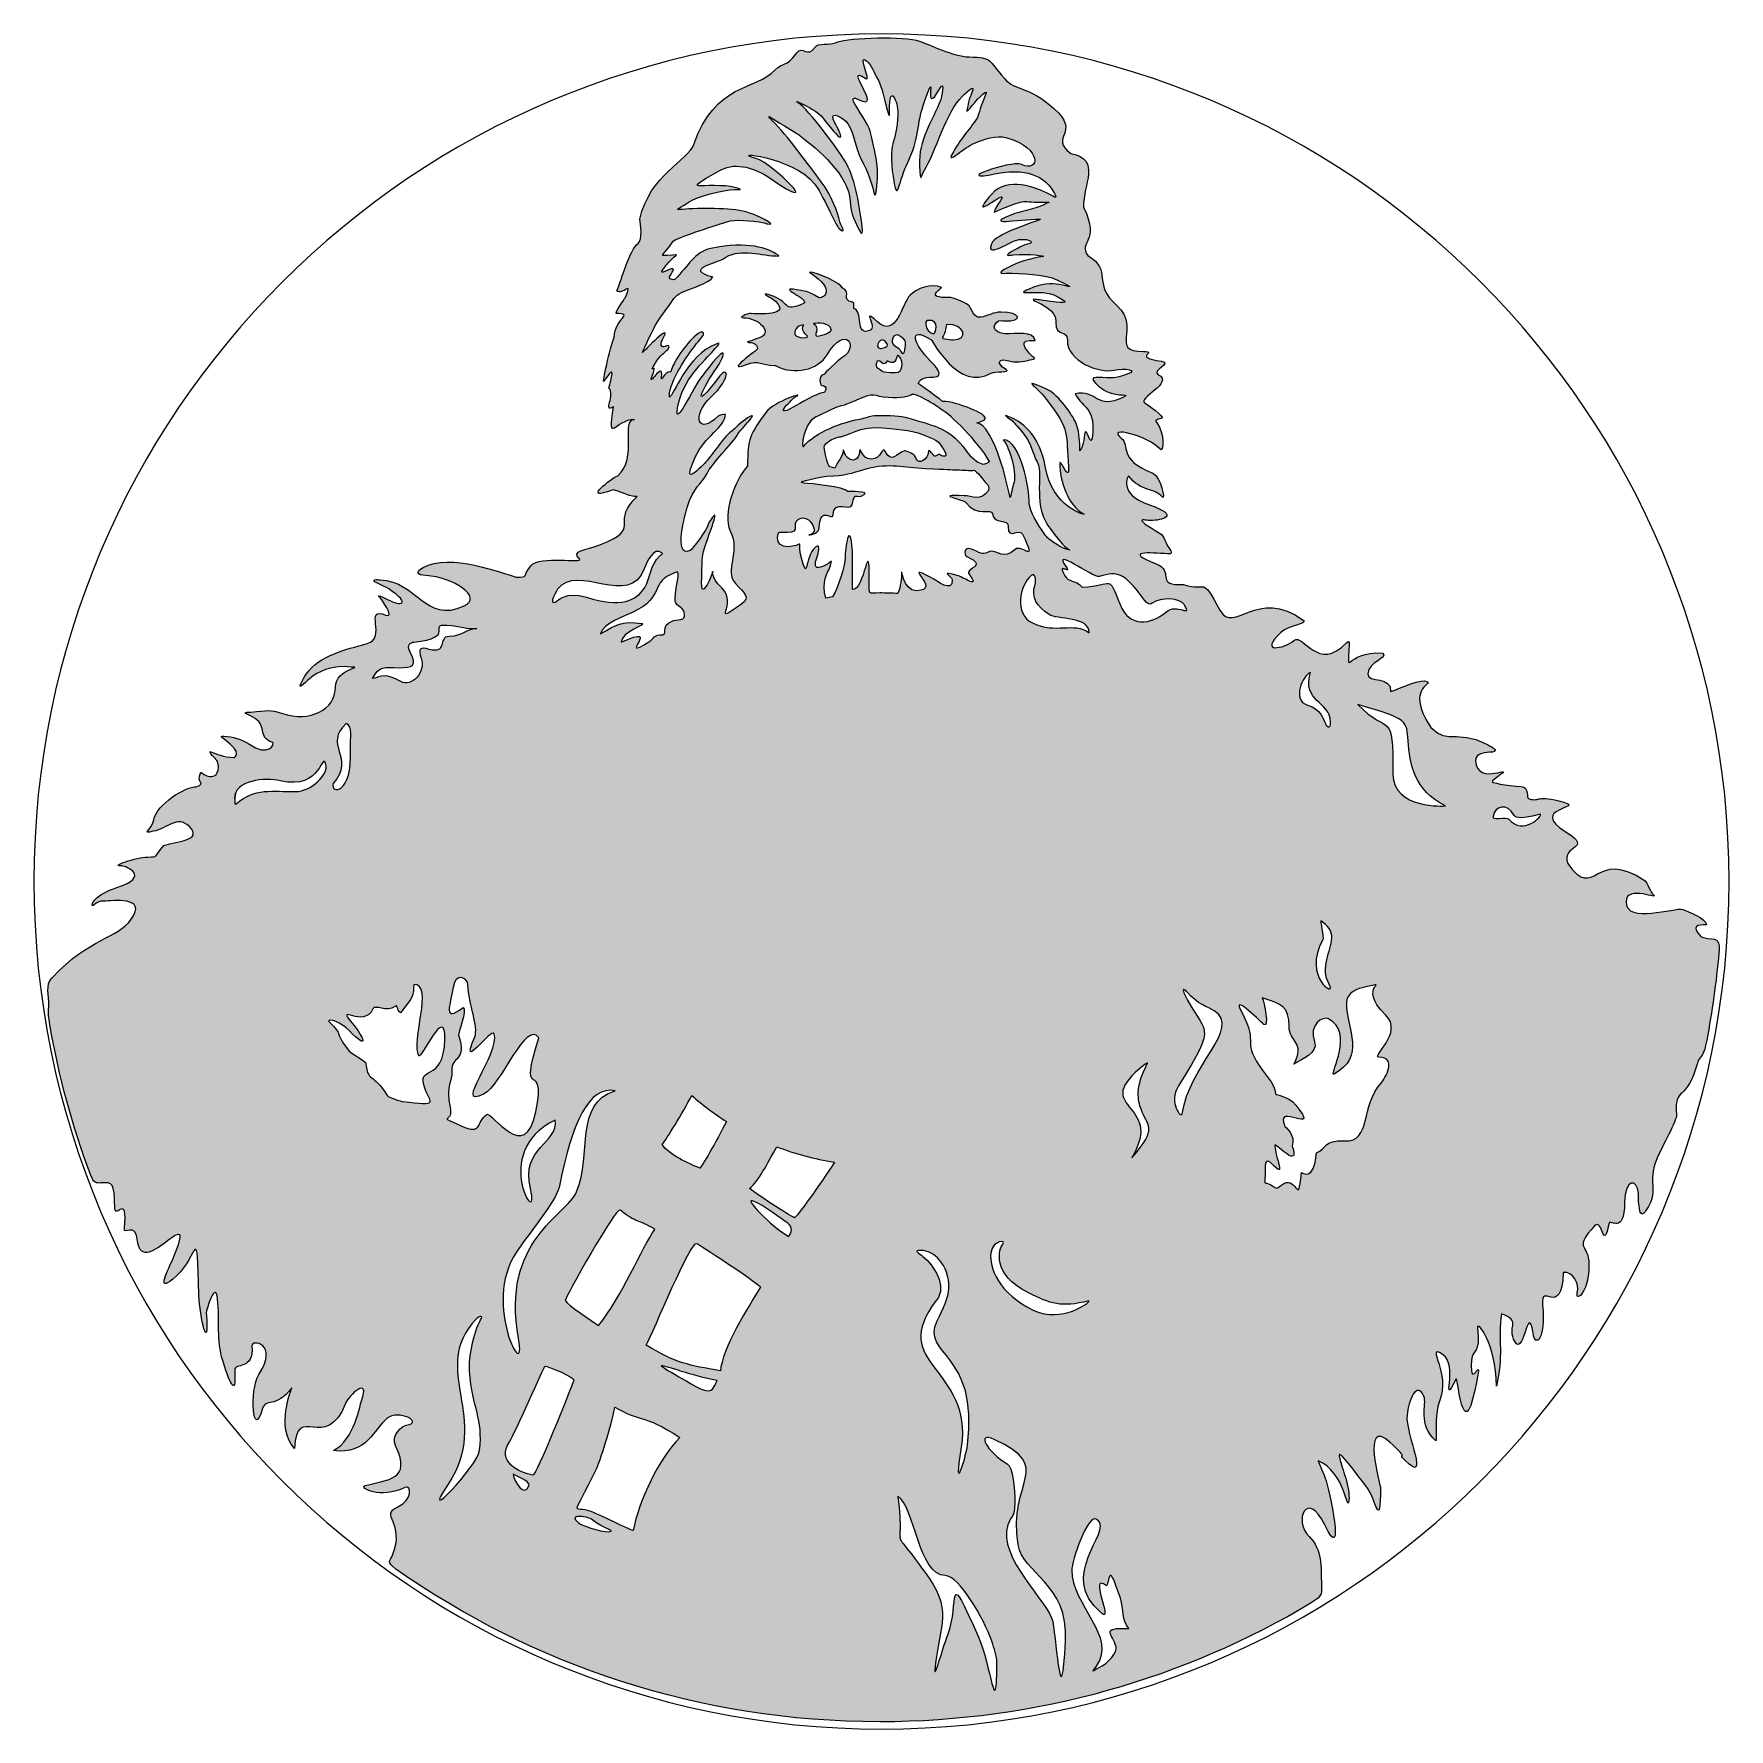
# Model space of a CAD drawing. Header units: inches. Extents: x 50 to 350, y -350 to -50.
import ezdxf

# ---------------------------------------------------------------- set-up
doc = ezdxf.new("R2010")
doc.units = ezdxf.units.IN
doc.header["$MEASUREMENT"] = 0
doc.layers.add('Layer 1', color=7, linetype='Continuous')

msp = doc.modelspace()

# ---------------------------------------------------------------- hatches: boundary and pattern name
at = {"layer": 'Layer 1', "true_color": 0x231f20}
h = msp.add_hatch(color=250, dxfattribs=at)
edge = h.paths.add_edge_path()
edge.add_spline(control_points=[(205.48, -113.78), (205.57, -113.8), (205.66, -113.81), (205.72, -113.8), (206.28, -113.76), (209.03, -115.38), (209.57, -115.74), (209.89, -115.96), (210.51, -116.44), (210.74, -116.56), (212.03, -117.26), (217.23, -122.21), (219.11, -125.68), (219.09, -125.71), (219.07, -125.72), (219.05, -125.74), (217.96, -126.58), (217.18, -125.83), (216.57, -125.45), (216.33, -125.01), (215.86, -124.99), (215.3, -124.2), (212.76, -120.6), (210.82, -119.72), (206.81, -118.58), (203.38, -117.6), (203.86, -117.61), (200.38, -117.53), (197.38, -117.45), (198.5, -117.73), (196.43, -118.1), (193.1, -118.68), (188.33, -120.42), (186.19, -123.03), (185.79, -123.51), (186.14, -119.05), (188.16, -117.92), (188.64, -117.79), (191.99, -115.83), (193.49, -115.68), (193.97, -115.44), (195.19, -115.03), (195.6, -114.83), (199.01, -113.15), (198.43, -114.23), (201.18, -114.37), (203.6, -114.48), (204.82, -114.21), (205.48, -113.78), (205.48, -113.78), (205.48, -113.78), (205.48, -113.78)], knot_values=[0, 0, 0, 0, 1, 1, 1, 2, 2, 2, 3, 3, 3, 4, 4, 4, 5, 5, 5, 6, 6, 6, 7, 7, 7, 8, 8, 8, 9, 9, 9, 10, 10, 10, 11, 11, 11, 12, 12, 12, 13, 13, 13, 14, 14, 14, 15, 15, 15, 16, 16, 16, 17, 17, 17, 17], degree=3, periodic=1)
edge = h.paths.add_edge_path()
edge.add_spline(control_points=[(199.68, -148.94), (200.77, -148.94), (201.85, -148.98), (202.92, -149.05), (203.4, -147.89), (203.55, -146.13), (203.55, -145.49), (203.55, -143.98), (203.65, -148.57), (206.19, -148.54), (210.99, -148.49), (203.07, -143.17), (208.82, -146.24), (209.82, -146.77), (212.58, -149.06), (212.53, -146.58), (212.51, -145.94), (209.88, -144.88), (213.6, -145.92), (214.66, -146.21), (217.5, -148.33), (215.51, -145.64), (214.66, -144.49), (218.99, -144.27), (215.1, -142.5), (214.68, -142.31), (214.13, -140.11), (216.82, -141.57), (218.01, -142.22), (218.26, -141.98), (219.34, -141.53), (220.54, -141.49), (221.64, -143.12), (223.64, -141.24), (224.77, -140.18), (227.8, -144.12), (224.93, -138.54), (224.32, -137.35), (222.34, -139.71), (222.42, -137.24), (222.48, -135.65), (219.91, -136.98), (219.62, -134.91), (219.46, -133.81), (216.91, -135.65), (214.92, -132.94), (214.46, -132.3), (209, -131.5), (214.64, -131.72), (215.93, -131.77), (217.59, -132.8), (218.96, -130.79), (219.03, -130.29), (218.93, -129.81), (218.49, -129.45), (217.96, -129.02), (217.59, -128.1), (216.44, -127.22), (215.97, -127.35), (215.02, -127.2), (213.76, -127.17), (211.62, -127.12), (212.22, -127.09), (207.78, -126.9), (203.88, -126.73), (201.42, -125.85), (197.45, -126.94), (194.18, -127.83), (194.05, -128.12), (190.28, -128.28), (189.92, -128.3), (184.24, -129.35), (186.23, -129.48), (187.54, -129.57), (193.4, -130.16), (194.03, -130.98), (194.29, -131.02), (197.89, -130.91), (196.93, -131.53), (195.31, -132.57), (195.47, -130.6), (194.79, -133.32), (194.47, -134.59), (191.56, -132.26), (191.42, -135.11), (191.36, -136.29), (189.16, -133.28), (188.99, -137.42), (188.96, -138.26), (187.78, -138.64), (187.14, -138.64), (189.55, -138.64), (186.74, -133.95), (184.91, -136.32), (184.22, -137.21), (186.23, -138.42), (181.98, -138.17), (181.45, -138.14), (180.8, -141.77), (184.89, -140.51), (186.14, -140.12), (185.01, -139.79), (185.96, -143.17), (187.1, -147.25), (186.29, -141.82), (188.72, -140.57), (189.78, -141.14), (186.55, -145.5), (189.76, -144.22), (191.13, -143.67), (191.6, -142.22), (190.66, -144.88), (190.66, -144.9), (189.2, -147.14), (190.15, -149.84), (190.55, -149.77), (190.95, -149.69), (191.35, -149.63), (192.37, -147.92), (193.59, -143.86), (193.56, -142.72), (193.52, -141.33), (194.36, -135.38), (194.87, -141.53), (194.94, -142.45), (194.8, -148.34), (194.87, -148.35), (196.97, -148.68), (197.84, -138.06), (197.84, -146.82), (197.84, -149.48), (197.55, -148.94), (199.68, -148.94), (199.68, -148.94), (199.68, -148.94), (199.68, -148.94)], knot_values=[0, 0, 0, 0, 1, 1, 1, 2, 2, 2, 3, 3, 3, 4, 4, 4, 5, 5, 5, 6, 6, 6, 7, 7, 7, 8, 8, 8, 9, 9, 9, 10, 10, 10, 11, 11, 11, 12, 12, 12, 13, 13, 13, 14, 14, 14, 15, 15, 15, 16, 16, 16, 17, 17, 17, 18, 18, 18, 19, 19, 19, 20, 20, 20, 21, 21, 21, 22, 22, 22, 23, 23, 23, 24, 24, 24, 25, 25, 25, 26, 26, 26, 27, 27, 27, 28, 28, 28, 29, 29, 29, 30, 30, 30, 31, 31, 31, 32, 32, 32, 33, 33, 33, 34, 34, 34, 35, 35, 35, 36, 36, 36, 37, 37, 37, 38, 38, 38, 39, 39, 39, 40, 40, 40, 41, 41, 41, 42, 42, 42, 43, 43, 43, 44, 44, 44, 45, 45, 45, 45], degree=3, periodic=1)
edge = h.paths.add_edge_path()
edge.add_spline(control_points=[(191.66, -249.68), (188.12, -249.12), (184.71, -248.19), (181.45, -246.94), (179.9, -249.79), (178.15, -253.23), (176.62, -254.31), (178.71, -255.97), (184.39, -259.43), (184.6, -259.54), (184.78, -259.63), (189.34, -253.42), (191.66, -249.68), (191.66, -249.68), (191.66, -249.68), (191.66, -249.68)], knot_values=[0, 0, 0, 0, 1, 1, 1, 2, 2, 2, 3, 3, 3, 4, 4, 4, 5, 5, 5, 5], degree=3, periodic=1)
edge = h.paths.add_edge_path()
edge.add_spline(control_points=[(172.58, -242.47), (170.41, -241.09), (168.35, -239.56), (166.42, -237.88), (164.77, -241.1), (161.93, -245.62), (161.19, -246.55), (162.11, -248.18), (166.19, -250.12), (167.85, -250.71), (168.06, -250.79), (170.84, -245.86), (172.58, -242.47), (172.58, -242.47), (172.58, -242.47), (172.58, -242.47)], knot_values=[0, 0, 0, 0, 1, 1, 1, 2, 2, 2, 3, 3, 3, 4, 4, 4, 5, 5, 5, 5], degree=3, periodic=1)
edge = h.paths.add_edge_path()
edge.add_spline(control_points=[(210.82, -115.03), (211.58, -115.06), (212.3, -115.11), (212.57, -115.24), (212.59, -115.25), (220.58, -117.5), (217.75, -118.56), (215.77, -119.31), (217.49, -117.94), (219.08, -120.88), (220.96, -124.34), (221.9, -128.14), (222.77, -132.03), (222.8, -132.02), (223.28, -129.88), (223.37, -129.66), (224.01, -128.11), (222.77, -123.2), (221.53, -121.82), (224.68, -121.82), (226.16, -130.61), (226.16, -133.08), (226.16, -134.5), (227.79, -136.95), (228.68, -138.25), (229.35, -139.23), (229.35, -139.16), (230.33, -139.9), (230.95, -140.36), (231.83, -140.93), (233.13, -141.31), (233.71, -141.49), (232.67, -141.16), (231.67, -139.9), (228.62, -136.1), (227.93, -135.18), (227.93, -130.33), (227.93, -128.09), (228.26, -126.82), (227.21, -125.12), (227.03, -124.82), (226.47, -122.17), (224.79, -120.32), (223.46, -118.86), (223.38, -118.62), (222.77, -118.19), (221.25, -117.15), (222.22, -117.63), (222.99, -117.93), (225.16, -118.78), (228.09, -121.47), (228.96, -126.49), (230.25, -133.95), (236.15, -135.16), (235.87, -135.01), (232.99, -133.5), (231.54, -129.09), (231.54, -126.02), (231.54, -124.87), (233.34, -129.64), (233.09, -126.64), (232.57, -120.65), (233.59, -120.3), (229.15, -114.62), (227.15, -112.05), (224.65, -110.9), (229.08, -112.79), (231, -113.61), (233.29, -116.67), (234.26, -118.55), (235.75, -121.45), (234.48, -126.07), (235.7, -122.45), (236.1, -121.26), (235.73, -118.86), (236.86, -121.79), (237.3, -122.9), (237.98, -118.5), (236.67, -116.73), (236.12, -115.97), (234.77, -114.73), (234.28, -113.7), (238.09, -112.79), (238.02, -116.67), (242.71, -114.35), (244.3, -113.56), (242.02, -114.29), (239.79, -113.26), (238.99, -112.89), (236.16, -110.8), (238.01, -110.8), (241.34, -110.8), (240.72, -111.2), (243.8, -110.11), (245.31, -109.58), (243.28, -109.02), (241.11, -109.52), (238.55, -110.1), (232.82, -107.94), (232.89, -104.18), (232.93, -102.16), (230.83, -103.81), (230.83, -101.1), (230.83, -100.97), (230.83, -100.84), (230.83, -100.71), (230.83, -98.94), (228.52, -97.92), (227.19, -97.28), (226.65, -97.01), (226.84, -96.93), (227.17, -96.98), (227.77, -97.06), (228.68, -97.18), (229.99, -97.35), (232.69, -97.7), (233.41, -97.7), (231.08, -96.45), (229.62, -95.66), (227.54, -95.71), (226.23, -95.76), (224.79, -95.8), (224.81, -95.78), (226.12, -95.15), (228.24, -94.14), (230.12, -94.13), (231.4, -94.35), (233.3, -94.66), (234.55, -95.24), (231.27, -93.63), (231.03, -93.51), (230.73, -93.38), (230.36, -93.24), (229.05, -92.76), (224.68, -92.23), (222.09, -92.36), (220.81, -92.43), (220.92, -92.21), (221.72, -91.71), (223.74, -90.43), (226.67, -89.62), (228.59, -89.42), (229.23, -89.35), (226.01, -88.81), (223.37, -89.11), (222.43, -89.21), (221.38, -89.44), (223.49, -88.27), (224.4, -87.77), (225.36, -87.27), (225.83, -87.2), (227.57, -86.93), (225.75, -85.9), (223.51, -86.6), (222.97, -86.77), (217.81, -90), (219.67, -86.82), (220.63, -85.18), (228.68, -82.78), (228.15, -82.78), (223.94, -82.78), (217.48, -84.16), (223.62, -81.77), (223.86, -81.67), (227.15, -81), (228.7, -80.24), (230.06, -79.57), (229.87, -79.82), (228.43, -79.8), (224.08, -79.76), (226.09, -79.02), (219.95, -81.52), (219.89, -80.71), (222.78, -77.7), (220.4, -79.25), (217.66, -81.05), (216.92, -81.31), (219.53, -78.34), (222.37, -75.11), (227.37, -77.22), (229.65, -78.35), (230.8, -78.93), (231.37, -79.48), (230.25, -77.63), (229.25, -75.98), (226.65, -73.48), (220.31, -74.73), (211.97, -76.37), (222.85, -72.24), (224.77, -73.13), (228.03, -74.64), (228.51, -70.2), (222.2, -68.39), (220.2, -67.82), (218.22, -68.69), (216.54, -69.31), (214.62, -70.02), (211.54, -73.15), (212.47, -71.35), (213.86, -68.65), (215.43, -67.14), (216.91, -64.94), (217.29, -64.09), (217.55, -62.62), (218.37, -60.91), (219.17, -59.25), (217.2, -61.26), (216.03, -62.67), (214.92, -64.01), (214.94, -64.21), (215.42, -62.07), (215.56, -61.45), (215.75, -60.94), (215.93, -60.57), (217.02, -58.24), (214.38, -60.98), (214.33, -61.02), (211.46, -63.74), (209.56, -70.99), (207.62, -74.12), (206.92, -75.26), (206.87, -76.7), (206.72, -73.32), (206.53, -68.79), (208.96, -65.51), (210.5, -61.59), (210.58, -61.39), (211.22, -58.18), (210.46, -59.49), (206.95, -65.55), (210.12, -55.03), (207.73, -61.61), (205.97, -66.48), (206.96, -67.96), (204.42, -73.29), (202.86, -76.56), (202.86, -80.32), (202.06, -75.24), (201.07, -69.02), (202.67, -69.67), (202.9, -64.2), (203, -61.84), (201.29, -58.55), (201.44, -63.62), (201.54, -67), (200.2, -59.07), (199.31, -57.98), (199.09, -57.71), (198.47, -55.91), (197.71, -55.14), (195.31, -52.68), (198.37, -58.67), (197.22, -57.89), (192.89, -54.92), (200.69, -64.13), (195.86, -61.58), (195.18, -61.22), (194.72, -61.32), (195.12, -62.1), (195.76, -63.36), (197.72, -66.03), (198, -67.22), (199.23, -72.46), (199.53, -73.63), (199.12, -77.61), (199, -78.8), (198.82, -78.71), (198.67, -78.04), (198.34, -76.65), (197.67, -74.52), (196.34, -72.08), (195.56, -70.62), (194.91, -66.51), (193.67, -65.44), (192.4, -64.36), (190.58, -63.64), (191.77, -65.75), (192.89, -67.75), (194.06, -70.68), (189.54, -64.77), (188.44, -63.33), (183.86, -61.35), (185.23, -62.17), (187.01, -63.25), (192.66, -70.82), (193.79, -72.95), (195.46, -76.11), (196.1, -80.41), (196.59, -84.2), (196.76, -85.43), (196.48, -85.66), (196.04, -84.69), (195.57, -83.65), (194.42, -81.74), (194.47, -79.6), (194.23, -74.94), (188.7, -70.44), (185.61, -68.01), (185.35, -67.81), (184.63, -67.37), (183.77, -66.86), (178.32, -63.62), (179.57, -63.83), (182.86, -67.75), (185.41, -70.79), (188.17, -74.64), (189.9, -76.96), (190.84, -78.23), (192.37, -81.67), (192.62, -83.25), (192.66, -83.47), (194.03, -85.88), (192.44, -84.4), (192.02, -84), (189.4, -78.1), (188.23, -76.62), (184.19, -71.52), (172.63, -70.7), (177.8, -72.06), (180.66, -72.82), (190.63, -82.7), (180.12, -75.43), (177.79, -73.82), (174.37, -72.64), (171.65, -74.03), (171.16, -74.28), (166.25, -76.89), (167.66, -76.89), (168.37, -76.89), (172.21, -76.68), (174.03, -77.16), (175.73, -77.61), (174.82, -77.52), (174.05, -77.53), (171.92, -77.55), (167.25, -78.83), (165.95, -79.71), (162.85, -81.8), (162.97, -80.91), (168.42, -80.91), (174.07, -80.91), (175.95, -80.97), (180.03, -83.27), (180.53, -83.55), (180.65, -83.82), (179.88, -83.63), (179.66, -83.58), (179.44, -83.5), (179.22, -83.45), (176.97, -82.96), (173.96, -82.82), (172.62, -83.24), (169.94, -84.09), (163.42, -86.24), (163.13, -86.7), (161.38, -89.51), (160.04, -89.33), (163.05, -89.14), (164.03, -89.08), (163.8, -89.01), (163.25, -89.5), (162.15, -90.46), (160.53, -92.59), (161.36, -92.18), (164.05, -90.83), (163.11, -91.97), (162.52, -92.86), (162.2, -93.34), (163.21, -93.69), (163.47, -93.42), (165.84, -91), (166.93, -88.61), (169.81, -87.98), (176.43, -86.52), (180.04, -88.1), (181.33, -88.9), (182.08, -89.38), (182.01, -89.34), (181.28, -89.3), (178.03, -89.14), (174.76, -87.81), (171.9, -89.85), (171.15, -90.38), (164.79, -91.67), (170.14, -93.05), (169.44, -94.17), (166.32, -94.97), (164.58, -95.79), (163.42, -96.33), (163.01, -97.25), (162.24, -98.29), (161.26, -99.61), (159.97, -101.42), (159.69, -102.13), (159.48, -102.65), (157.25, -107.01), (157.77, -106.35), (157.79, -106.33), (163.33, -100.5), (161.26, -104.07), (160.59, -105.22), (161.3, -105.69), (161.98, -105.21), (162.12, -105.11), (162.83, -105.15), (162.19, -105.84), (161.66, -106.42), (160.8, -106.87), (160, -108.22), (158.5, -110.75), (160.55, -107.66), (159.46, -110.42), (158.38, -113.17), (161.55, -107.38), (161.07, -110.78), (160.91, -111.85), (161.51, -109.73), (162.61, -109.83), (162.81, -109.85), (162.7, -109.6), (162.85, -109.42), (163.28, -107.92), (165.66, -104.37), (167.55, -103.04), (168.61, -102.29), (168.65, -103.15), (168.35, -103.5), (167.58, -104.37), (165.4, -107.12), (163.95, -109.75), (162.91, -111.62), (162.34, -113.51), (162.48, -114.28), (163.13, -114.23), (165.52, -106.88), (170.86, -104.82), (171.85, -104.44), (170.71, -105.51), (170.53, -105.74), (169.43, -107.19), (165.18, -110.57), (164.12, -115.19), (162.66, -121.55), (167.13, -111.57), (168.21, -110.62), (168.35, -110.5), (172.04, -105.4), (172.02, -106.66), (172.02, -106.94), (171.35, -108.42), (170.87, -109.07), (168.37, -112.51), (165.87, -117.8), (171.37, -110.54), (172.73, -108.75), (173.6, -110.72), (169.79, -114.28), (166.34, -117.5), (167.49, -121.24), (171.1, -117.64), (171.3, -117.45), (172.08, -117.36), (172.38, -117.36), (172.45, -119.37), (168.63, -121.33), (167.05, -124.88), (165.43, -128.48), (165.74, -129.05), (168.68, -126.02), (170.02, -124.64), (172.22, -121.03), (173.68, -120.16), (173.71, -120.14), (175.35, -118.52), (176.31, -117.96), (178.78, -116.49), (175.16, -119.73), (174.43, -121.05), (173.68, -122.43), (170.04, -125.86), (169.03, -127.96), (168.17, -129.76), (166.7, -130.12), (165.6, -133.83), (165.38, -134.6), (163, -142.78), (166.14, -141.45), (166.41, -141.34), (169.36, -137.51), (169.3, -136.79), (171.24, -133.58), (170.43, -135.94), (169.84, -137.62), (168.01, -142.81), (168.32, -141.48), (168.17, -147.17), (168.09, -150.52), (170.13, -145.3), (170.13, -145.28), (170.22, -144.61), (169.58, -146.08), (171.73, -148.05), (174.81, -150.89), (169.42, -155.04), (175.27, -150.85), (176.86, -149.72), (175.69, -148.92), (174.16, -147.25), (172.03, -144.94), (175.15, -141.91), (173.23, -137.92), (171.83, -135.02), (174.07, -128.75), (176.3, -126.52), (176.3, -121.59), (176.76, -120.79), (179.55, -116.98), (181.01, -114.99), (186.91, -113.23), (184.75, -114.23), (184.49, -114.35), (180.41, -118.25), (184.37, -116.07), (185.67, -115.35), (188.32, -113.67), (189.82, -113.44), (189.95, -113.42), (190.63, -112.32), (189.47, -112.23), (189.06, -112.2), (188.76, -110.47), (189.79, -110.25), (189.82, -110.24), (192.39, -107.63), (193.05, -107.25), (196.15, -105.45), (193.65, -101.23), (190.38, -106.78), (188.77, -109.5), (184.54, -110.44), (181.35, -108.74), (181.23, -108.68), (181.18, -108.67), (181.07, -108.68), (178.59, -108.68), (178.55, -107.59), (175.95, -108.57), (172.03, -110.05), (178.1, -105.92), (178.08, -105.71), (177.89, -103.73), (174.02, -105.33), (178.35, -103.8), (181.08, -102.83), (178.03, -100.21), (175.62, -100.22), (174.42, -100.22), (176.36, -99.51), (176.62, -99.51), (178.18, -99.46), (184.07, -100.05), (181.23, -97.32), (180.93, -97.03), (180.49, -96.76), (180.07, -96.52), (178.87, -95.85), (179.59, -96.03), (180.15, -96.18), (183.96, -97.24), (182.4, -99.47), (186.21, -97.73), (187.63, -97.09), (181.02, -94.58), (185.02, -95.3), (187.44, -95.73), (186.69, -95.46), (188.84, -96.64), (189.49, -96.99), (192.37, -95.52), (187.23, -92.14), (188.44, -92.14), (192.94, -94.18), (193.03, -94.92), (194.95, -95.83), (192.61, -97.01), (194.87, -97.48), (195.27, -97.66), (195.08, -97.6), (195.08, -98.59), (196.82, -98.92), (195.26, -103.56), (197.89, -102.5), (199.49, -101.85), (196.12, -98.17), (199.28, -100.95), (202.68, -103.94), (203.54, -97.79), (205.09, -96.21), (206.17, -95.1), (208.9, -94.01), (210.59, -94.87), (210.82, -94.98), (207.33, -96.85), (212.08, -96.63), (212.23, -96.62), (215.35, -97.45), (215.78, -98.53), (217.05, -101.72), (218.56, -99.24), (221.13, -99.24), (224.69, -99.24), (225.22, -100.95), (221.67, -100.79), (221.57, -100.79), (220.77, -100.57), (220.33, -101.05), (219.22, -102.28), (220.76, -103.06), (221.9, -103.08), (223.84, -103.11), (226.87, -102.49), (227.18, -104.28), (223.88, -103.9), (225.54, -105.9), (226.54, -106.91), (227.23, -107.61), (227.4, -107.41), (226.25, -107.7), (225.22, -107.95), (223.52, -108.26), (222.52, -107.88), (220.91, -107.28), (220.04, -108.22), (222.05, -109.42), (222.97, -109.98), (220.02, -109.68), (219.41, -110.04), (213.6, -113.42), (209.17, -104.35), (208.72, -104.08), (204.47, -101.42), (205.87, -105.2), (208.63, -107.84), (209.48, -108.66), (211.39, -110.73), (209.18, -110.73), (207.26, -110.73), (206.75, -111.25), (206.5, -111.9), (206.66, -111.97), (206.8, -112.06), (206.9, -112.14), (207.35, -112.47), (209.32, -113.94), (210.82, -115.03), (210.82, -115.03), (210.82, -115.03), (210.82, -115.03)], knot_values=[0, 0, 0, 0, 1, 1, 1, 2, 2, 2, 3, 3, 3, 4, 4, 4, 5, 5, 5, 6, 6, 6, 7, 7, 7, 8, 8, 8, 9, 9, 9, 10, 10, 10, 11, 11, 11, 12, 12, 12, 13, 13, 13, 14, 14, 14, 15, 15, 15, 16, 16, 16, 17, 17, 17, 18, 18, 18, 19, 19, 19, 20, 20, 20, 21, 21, 21, 22, 22, 22, 23, 23, 23, 24, 24, 24, 25, 25, 25, 26, 26, 26, 27, 27, 27, 28, 28, 28, 29, 29, 29, 30, 30, 30, 31, 31, 31, 32, 32, 32, 33, 33, 33, 34, 34, 34, 35, 35, 35, 36, 36, 36, 37, 37, 37, 38, 38, 38, 39, 39, 39, 40, 40, 40, 41, 41, 41, 42, 42, 42, 43, 43, 43, 44, 44, 44, 45, 45, 45, 46, 46, 46, 47, 47, 47, 48, 48, 48, 49, 49, 49, 50, 50, 50, 51, 51, 51, 52, 52, 52, 53, 53, 53, 54, 54, 54, 55, 55, 55, 56, 56, 56, 57, 57, 57, 58, 58, 58, 59, 59, 59, 60, 60, 60, 61, 61, 61, 62, 62, 62, 63, 63, 63, 64, 64, 64, 65, 65, 65, 66, 66, 66, 67, 67, 67, 68, 68, 68, 69, 69, 69, 70, 70, 70, 71, 71, 71, 72, 72, 72, 73, 73, 73, 74, 74, 74, 75, 75, 75, 76, 76, 76, 77, 77, 77, 78, 78, 78, 79, 79, 79, 80, 80, 80, 81, 81, 81, 82, 82, 82, 83, 83, 83, 84, 84, 84, 85, 85, 85, 86, 86, 86, 87, 87, 87, 88, 88, 88, 89, 89, 89, 90, 90, 90, 91, 91, 91, 92, 92, 92, 93, 93, 93, 94, 94, 94, 95, 95, 95, 96, 96, 96, 97, 97, 97, 98, 98, 98, 99, 99, 99, 100, 100, 100, 101, 101, 101, 102, 102, 102, 103, 103, 103, 104, 104, 104, 105, 105, 105, 106, 106, 106, 107, 107, 107, 108, 108, 108, 109, 109, 109, 110, 110, 110, 111, 111, 111, 112, 112, 112, 113, 113, 113, 114, 114, 114, 115, 115, 115, 116, 116, 116, 117, 117, 117, 118, 118, 118, 119, 119, 119, 120, 120, 120, 121, 121, 121, 122, 122, 122, 123, 123, 123, 124, 124, 124, 125, 125, 125, 126, 126, 126, 127, 127, 127, 128, 128, 128, 129, 129, 129, 130, 130, 130, 131, 131, 131, 132, 132, 132, 133, 133, 133, 134, 134, 134, 135, 135, 135, 136, 136, 136, 137, 137, 137, 138, 138, 138, 139, 139, 139, 140, 140, 140, 141, 141, 141, 142, 142, 142, 143, 143, 143, 144, 144, 144, 145, 145, 145, 146, 146, 146, 147, 147, 147, 148, 148, 148, 149, 149, 149, 150, 150, 150, 151, 151, 151, 152, 152, 152, 153, 153, 153, 154, 154, 154, 155, 155, 155, 156, 156, 156, 157, 157, 157, 158, 158, 158, 159, 159, 159, 160, 160, 160, 161, 161, 161, 162, 162, 162, 163, 163, 163, 164, 164, 164, 165, 165, 165, 166, 166, 166, 167, 167, 167, 168, 168, 168, 169, 169, 169, 170, 170, 170, 171, 171, 171, 172, 172, 172, 173, 173, 173, 174, 174, 174, 175, 175, 175, 176, 176, 176, 177, 177, 177, 178, 178, 178, 179, 179, 179, 180, 180, 180, 181, 181, 181, 182, 182, 182, 183, 183, 183, 184, 184, 184, 185, 185, 185, 186, 186, 186, 187, 187, 187, 188, 188, 188, 189, 189, 189, 190, 190, 190, 191, 191, 191, 192, 192, 192, 193, 193, 193, 194, 194, 194, 195, 195, 195, 196, 196, 196, 197, 197, 197, 198, 198, 198, 199, 199, 199, 200, 200, 200, 201, 201, 201, 202, 202, 202, 203, 203, 203, 204, 204, 204, 205, 205, 205, 206, 206, 206, 207, 207, 207, 208, 208, 208, 209, 209, 209, 210, 210, 210, 211, 211, 211, 212, 212, 212, 213, 213, 213, 214, 214, 214, 215, 215, 215, 216, 216, 216, 217, 217, 217, 218, 218, 218, 219, 219, 219, 219], degree=3, periodic=1)
edge = h.paths.add_edge_path()
edge.add_spline(control_points=[(177.19, -256.52), (179.3, -257.24), (182.23, -259.76), (183.4, -260.49), (184.4, -261.12), (184.07, -262.14), (183.57, -262.84), (180.24, -260.87), (175.68, -256), (177.19, -256.52), (177.19, -256.52), (177.19, -256.52), (177.19, -256.52)], knot_values=[0, 0, 0, 0, 1, 1, 1, 2, 2, 2, 3, 3, 3, 4, 4, 4, 4], degree=3, periodic=1)
edge = h.paths.add_edge_path()
edge.add_spline(control_points=[(134.81, -304.91), (134.82, -304.9), (137.89, -306.22), (137.65, -306.83), (136.74, -309.2), (135.03, -306.27), (134.81, -304.91), (134.81, -304.91), (134.81, -304.91), (134.81, -304.91)], knot_values=[0, 0, 0, 0, 1, 1, 1, 2, 2, 2, 3, 3, 3, 3], degree=3, periodic=1)
edge = h.paths.add_edge_path()
edge.add_spline(control_points=[(146.71, -312.37), (147.52, -312.43), (148.41, -312.6), (148.91, -313.01), (150.91, -314.62), (152.47, -314.77), (152.15, -314.97), (151.38, -315.47), (147.5, -314.17), (146.73, -313.71), (145.71, -313.11), (145.15, -312.26), (146.71, -312.37), (146.71, -312.37), (146.71, -312.37), (146.71, -312.37)], knot_values=[0, 0, 0, 0, 1, 1, 1, 2, 2, 2, 3, 3, 3, 4, 4, 4, 5, 5, 5, 5], degree=3, periodic=1)
edge = h.paths.add_edge_path()
edge.add_spline(control_points=[(161.01, -285.69), (162.14, -285.73), (166.24, -287.44), (170.9, -288.32), (170.25, -289.49), (170.23, -290.68), (168.24, -289.89), (167.24, -289.5), (160.63, -285.67), (161.01, -285.69), (161.01, -285.69), (161.01, -285.69), (161.01, -285.69)], knot_values=[0, 0, 0, 0, 1, 1, 1, 2, 2, 2, 3, 3, 3, 4, 4, 4, 4], degree=3, periodic=1)
edge = h.paths.add_edge_path()
edge.add_spline(control_points=[(128.39, -155.2), (126.86, -155.38), (125.36, -154.82), (123.07, -154.63), (119.66, -154.35), (124.87, -156.84), (117.21, -157.63), (116.74, -157.68), (115.82, -158.05), (116.62, -159.51), (117.86, -161.79), (117.15, -162.17), (114.54, -162.17), (112.06, -162.17), (111.17, -161.71), (109.94, -164.1), (111.51, -163.7), (112.2, -163.08), (114.92, -164.6), (116.84, -165.68), (119.4, -162.95), (118.54, -160.48), (117.93, -158.71), (118.41, -158.49), (119.94, -158.92), (123.27, -159.84), (121.41, -156.7), (123.47, -156.63), (125.89, -156.56), (126.22, -155.46), (128.39, -155.2), (128.39, -155.2), (128.39, -155.2), (128.39, -155.2)], knot_values=[0, 0, 0, 0, 1, 1, 1, 2, 2, 2, 3, 3, 3, 4, 4, 4, 5, 5, 5, 6, 6, 6, 7, 7, 7, 8, 8, 8, 9, 9, 9, 10, 10, 10, 11, 11, 11, 11], degree=3, periodic=1)
edge = h.paths.add_edge_path()
edge.add_spline(control_points=[(242.21, -150.99), (239.96, -145.31), (241.18, -147.74), (235.53, -147.91), (234.1, -146.46), (233.19, -147.15), (232.45, -145.88), (230.93, -143.27), (233.78, -145.86), (232.68, -144.34), (229.87, -140.46), (237.38, -146.35), (238.54, -146), (241.95, -144.96), (242.94, -145.87), (245.05, -148.25), (246.05, -149.38), (247.03, -151.56), (247.92, -150.77), (249.3, -149.54), (252.95, -149.87), (253.61, -151.04), (255.02, -153.52), (252.41, -150.52), (250.26, -152.37), (247.78, -154.5), (243.86, -155.14), (242.21, -150.99), (242.21, -150.99), (242.21, -150.99), (242.21, -150.99)], knot_values=[0, 0, 0, 0, 1, 1, 1, 2, 2, 2, 3, 3, 3, 4, 4, 4, 5, 5, 5, 6, 6, 6, 7, 7, 7, 8, 8, 8, 9, 9, 9, 10, 10, 10, 10], degree=3, periodic=1)
edge = h.paths.add_edge_path()
edge.add_spline(control_points=[(226.51, -145.84), (227.2, -145.27), (227.39, -146.72), (227.18, -147.42), (226.44, -149.86), (227.5, -151.25), (229.66, -152.75), (231.01, -153.7), (236.76, -153.04), (236.76, -155.98), (233.94, -153.95), (230.89, -156.27), (226.73, -154.25), (223.4, -152.64), (224.42, -147.59), (226.51, -145.84), (226.51, -145.84), (226.51, -145.84), (226.51, -145.84)], knot_values=[0, 0, 0, 0, 1, 1, 1, 2, 2, 2, 3, 3, 3, 4, 4, 4, 5, 5, 5, 6, 6, 6, 6], degree=3, periodic=1)
edge = h.paths.add_edge_path()
edge.add_spline(control_points=[(163.67, -145.23), (164.5, -144.91), (163.65, -147.87), (163.59, -148.53), (163.41, -150.41), (163.27, -150.69), (164.44, -151.51), (165.24, -152.07), (165.53, -153.52), (164.49, -153.61), (160.29, -154), (162.31, -156.33), (161.3, -156.32), (159.61, -156.29), (159.8, -157.01), (158.85, -157.59), (152.78, -161.32), (161.7, -153.99), (153.94, -157.67), (153.94, -155.78), (158.69, -154.46), (157.64, -154.33), (153.9, -153.87), (153.11, -154.54), (150.25, -156.18), (150.75, -154.28), (154.44, -153.07), (156.03, -152.33), (161.81, -149.67), (158.7, -147.09), (163.67, -145.23), (163.67, -145.23), (163.67, -145.23), (163.67, -145.23)], knot_values=[0, 0, 0, 0, 1, 1, 1, 2, 2, 2, 3, 3, 3, 4, 4, 4, 5, 5, 5, 6, 6, 6, 7, 7, 7, 8, 8, 8, 9, 9, 9, 10, 10, 10, 11, 11, 11, 11], degree=3, periodic=1)
edge = h.paths.add_edge_path()
edge.add_spline(control_points=[(161.12, -141.81), (161.37, -142.01), (161.1, -142.06), (160.71, -142.43), (159.03, -143.96), (159.15, -146.22), (158.1, -147.95), (156.7, -150.25), (153.84, -151.68), (147.79, -149.71), (144.14, -148.53), (142.77, -150.3), (142.23, -150.56), (140.94, -151.16), (142.67, -148.29), (142.68, -148.28), (146.1, -143.59), (155.5, -151.71), (158, -144.66), (158.45, -143.4), (159.8, -140.73), (161.12, -141.81), (161.12, -141.81), (161.12, -141.81), (161.12, -141.81)], knot_values=[0, 0, 0, 0, 1, 1, 1, 2, 2, 2, 3, 3, 3, 4, 4, 4, 5, 5, 5, 6, 6, 6, 7, 7, 7, 8, 8, 8, 8], degree=3, periodic=1)
edge = h.paths.add_edge_path()
edge.add_spline(control_points=[(61.87, -253.35), (64, -253.26), (64.19, -253.11), (64.33, -257.8), (64.39, -259.92), (66.71, -254.91), (66.01, -261.43), (65.87, -262.76), (67.94, -260.03), (68.36, -263.65), (69.2, -270.93), (79.64, -255.09), (74.44, -267.11), (73.55, -269.17), (71.42, -273.28), (75.24, -269.79), (79.09, -266.28), (78.78, -259.76), (79.18, -273.21), (79.3, -277.02), (81.08, -284.18), (80.5, -276.29), (80.48, -275.97), (82.18, -270.29), (82.52, -273.92), (82.89, -277.82), (82.29, -281.08), (83.42, -284.79), (84.33, -287.8), (85.88, -292.09), (85.54, -286.47), (85.46, -285.08), (88.97, -286.66), (88.57, -282.2), (88.46, -280.98), (93.38, -281.63), (89.83, -287.23), (88.05, -290.04), (88.77, -299.24), (90.48, -293.29), (91.04, -291.35), (92.74, -293.42), (95.65, -289.6), (95.67, -289.66), (92.68, -296.61), (96.13, -300.34), (96.44, -291.96), (101.66, -301.32), (105.14, -292.35), (105.66, -290.99), (109.62, -287.32), (107.96, -291.9), (107.69, -292.65), (106.75, -298.7), (103.03, -300.72), (108.97, -301.52), (110.18, -296.86), (112.52, -294.98), (114.51, -293.39), (119.13, -295.74), (115.87, -296.22), (115.38, -296.29), (113.01, -297.8), (114.07, -300), (116.86, -305.84), (112.65, -305.87), (108.68, -306.89), (107.26, -307.25), (111.4, -309.41), (115.67, -307.23), (116.8, -306.65), (117.09, -309.51), (114.43, -310.66), (111.02, -312.12), (115.82, -313.51), (113.48, -319.2), (113.11, -320.1), (112.26, -320.41), (114.08, -321.69), (138.3, -338.71), (167.82, -348.71), (199.68, -348.71), (227.6, -348.71), (253.72, -341.02), (276.06, -327.67), (278.26, -326.35), (277.87, -325.81), (277.85, -324.48), (277.78, -321.31), (278.05, -318.2), (275.68, -315.94), (272.84, -313.24), (275.27, -307.36), (278.43, -313.84), (282.19, -321.58), (279.24, -307.4), (278.53, -305.6), (277.97, -304.18), (277.26, -302.54), (277.26, -302.51), (282.13, -304.53), (282.41, -311.96), (282.71, -309.55), (283.24, -305.16), (276.76, -294.94), (285.99, -307.34), (287.52, -309.4), (288.3, -315.16), (288.3, -307.18), (288.3, -307.04), (284.81, -294.58), (289.98, -299.25), (293.83, -302.72), (291.02, -300.84), (292.6, -302.41), (297.28, -307.05), (292.66, -297.75), (293, -294.44), (293.27, -291.85), (294.71, -288.29), (295.98, -291.07), (296.64, -292.5), (294.77, -296.06), (298.12, -298.99), (298.37, -299.21), (297.75, -294.27), (298.73, -291.96), (300.82, -287.04), (296.14, -281.76), (299.25, -283.64), (302.28, -285.48), (298.75, -293.72), (301.71, -288.01), (301.97, -287.53), (302.9, -299.79), (305, -290.06), (306.82, -281.57), (304.06, -291.27), (304.41, -284.74), (304.53, -282.64), (306.07, -283.86), (305.47, -278.96), (305.3, -277.61), (308.81, -281.73), (308.81, -289.3), (310.14, -284.07), (309.07, -281.12), (309.7, -276.49), (313.24, -277.88), (310.84, -278.45), (311.86, -280.97), (313.57, -285.18), (314.43, -273.85), (315.31, -279.96), (315.68, -282.55), (317.57, -281.16), (316.99, -274.97), (316.58, -270.55), (320.3, -277.58), (320.66, -269.17), (322.41, -268.96), (323.49, -271.23), (323.14, -272.73), (322.68, -274.73), (325.56, -272.5), (325.15, -267.11), (324.92, -264.13), (322.49, -264.96), (326.21, -260.95), (327.63, -259.41), (327.7, -265.84), (328.75, -260.47), (328.91, -259.67), (331.51, -262.63), (331.51, -256.78), (331.51, -252.48), (333.85, -252.58), (333.94, -255.19), (334.01, -257.61), (334.09, -261.08), (336.07, -256.82), (337.24, -254.31), (335.49, -252.72), (337.39, -248.63), (338.08, -247.13), (340.78, -242.17), (340.7, -241.33), (340.2, -235.97), (342.53, -239.26), (344.44, -231.99), (344.68, -231.11), (345.43, -231.08), (345.85, -229.01), (346.86, -223.97), (347.61, -218.83), (348.1, -213.61), (348.34, -211.01), (348.38, -210.24), (346.94, -210.13), (345.98, -210.05), (345.22, -209.94), (344.99, -209.71), (343.17, -207.84), (344.43, -207.66), (346.03, -207.66), (345.88, -206.46), (342.73, -205.31), (341.82, -204.96), (340.46, -204.44), (331.77, -207.7), (331.77, -203.55), (331.77, -200.52), (338.02, -203.42), (336.54, -202.31), (336.17, -202.03), (335.47, -200.11), (335.13, -199.88), (326.14, -193.72), (326.26, -203.8), (321.47, -196.79), (320.17, -193.37), (326.17, -194.41), (321.16, -191.27), (314.24, -186.95), (324.62, -187.05), (320.76, -185.98), (315.75, -184.59), (316.68, -185.91), (314.62, -185.39), (314.01, -185.23), (314.69, -183.32), (313.22, -183.2), (310.64, -182.99), (307.59, -182.55), (308.11, -182.16), (313.34, -178.31), (306.37, -183.19), (305.21, -179.35), (304.63, -177.43), (306.53, -177.17), (307.62, -177.13), (310.81, -177.02), (305.25, -174.89), (305.22, -174.89), (300.36, -173.64), (300.08, -175.34), (297.21, -172.73), (292.13, -165.01), (298.7, -165.06), (296.1, -164.51), (294.87, -164.25), (290.08, -166.6), (290.1, -166.36), (290.32, -163.61), (286.1, -164.89), (286.07, -163.27), (286.04, -161.05), (289.93, -160.5), (288.65, -159.57), (281.93, -159.09), (282.49, -164.5), (282.78, -158.12), (282.79, -157.84), (282.81, -157.19), (282.33, -157.71), (277.24, -163.15), (274.69, -155.97), (272.99, -157.36), (271.16, -158.85), (266.66, -159.71), (270.65, -155.92), (271.92, -154.72), (275.51, -154.39), (274.71, -153.8), (266.39, -147.74), (262.35, -156.42), (259.9, -151.99), (256.39, -145.64), (257.88, -148.87), (253.44, -147.44), (253.14, -147.44), (252.84, -147.44), (252.54, -147.44), (248.71, -147.44), (251.78, -145.04), (248.61, -143.78), (242.52, -141.36), (247.52, -141.85), (250.61, -141.99), (251.02, -142.01), (251.67, -142.11), (251, -141.2), (250.25, -140.17), (250.04, -138.83), (249.32, -138.4), (244.11, -135.3), (246.44, -136.11), (247.67, -136.12), (249.45, -136.14), (253.13, -135.24), (247.45, -133.37), (241.72, -131.47), (243.6, -127.98), (243.79, -128.25), (245.74, -131.01), (248.47, -130.38), (249.69, -131.95), (250.29, -132.73), (249.51, -128.36), (248, -127.76), (241.63, -125.19), (244.13, -122.91), (242.42, -121.52), (239.62, -119.23), (247.18, -121.11), (249.23, -123.44), (250.05, -124.39), (250.07, -120.47), (248.8, -118.9), (248.31, -118.29), (248.57, -118.37), (249.6, -117.98), (250.2, -117.76), (247.11, -115.6), (246.59, -115.31), (245.15, -114.51), (251.91, -111.76), (248.97, -110.31), (247.64, -109.66), (251.66, -108.23), (249.55, -107.94), (244.13, -107.19), (249.14, -106.21), (246.37, -106.22), (240.13, -106.24), (246.02, -102.04), (241.7, -98.14), (236.99, -93.88), (241.11, -92.05), (236.52, -89.21), (234.71, -86.78), (238.8, -86.94), (235.77, -80.69), (235.59, -76.56), (239, -72.28), (233.51, -71.16), (229.51, -68.18), (235.48, -67.53), (230.52, -63.18), (225.94, -59.16), (223.77, -60.15), (221.75, -57.9), (218.75, -54.56), (219.79, -54.21), (215.53, -54.07), (212.71, -53.97), (208.44, -51.91), (206.7, -51.26), (204.26, -50.36), (194.21, -50.65), (192.28, -51.43), (190.63, -52.1), (188.76, -51.52), (188.24, -52.35), (186.9, -54.44), (186.03, -51.9), (185.01, -53.34), (183.02, -56.18), (182.7, -54.75), (181.11, -56.44), (177.9, -59.86), (170.48, -58.71), (166.77, -69.58), (165.81, -72.39), (158.98, -74.9), (157.23, -82.81), (157.43, -83.66), (157.73, -86.51), (156.92, -87.07), (155.51, -88.05), (154, -93.5), (153.18, -95.45), (154.09, -96.4), (156.13, -93.39), (154.62, -96.73), (154.61, -96.74), (152.73, -99.45), (153.06, -99.46), (156.35, -99.55), (152.7, -100.41), (152.7, -103.64), (151.93, -105.57), (150.53, -112.02), (150.88, -111.47), (153.21, -107.85), (152.06, -111.26), (151.77, -112.69), (152.98, -113.72), (150.58, -117.25), (152.59, -115.99), (151.55, -123.11), (152.76, -118.24), (156.29, -118.24), (153.85, -118.24), (156.94, -125.04), (153.32, -128.21), (153.32, -128.21), (153.04, -128.31), (153.04, -128.31), (151.32, -129.33), (147.16, -132.67), (152.36, -130.72), (152.75, -130.57), (154.66, -131.54), (155.93, -131.8), (156.94, -132.01), (157.04, -131.48), (156.06, -132.58), (152.4, -136.7), (157.43, -137.57), (150.42, -140.33), (147.43, -141.5), (145.09, -141.42), (146.53, -142.91), (147.41, -143.81), (139.53, -142.19), (137.95, -144.13), (136.39, -146.04), (137.61, -146.19), (135.37, -146.12), (132.83, -145.4), (123.62, -141.82), (118.89, -144.42), (117.43, -145.22), (117.8, -145.76), (119.38, -145.85), (124.18, -146.13), (129.61, -149.67), (126.14, -151.24), (119.13, -154.4), (118, -146.84), (111.2, -146.63), (110.9, -146.62), (110.63, -146.48), (110.34, -146.64), (109.68, -147.02), (111.71, -147.45), (112.84, -148.23), (116.95, -151.07), (114.85, -151.28), (112.68, -150.16), (111.8, -149.7), (110.41, -149.04), (111.25, -149.74), (111.28, -149.76), (114.08, -153.56), (112.26, -152.84), (108.28, -151.24), (112.57, -156.93), (108.98, -157.89), (105.06, -158.95), (100.55, -160.02), (98.2, -163.28), (97.82, -163.79), (97.52, -164.38), (97.25, -165.01), (96.78, -166.1), (97.7, -165.01), (98.86, -164.07), (100.32, -162.89), (102.56, -161.69), (105.5, -162.04), (109.37, -162.04), (103.28, -162.18), (103.35, -165.63), (103.43, -169.54), (98.77, -171.95), (93.97, -170.25), (91.76, -169.47), (91.32, -169.77), (88.39, -170.01), (87.25, -170.1), (86.78, -169.95), (88.72, -170.89), (91.43, -172.2), (89.42, -174.47), (92.26, -175.43), (92.77, -175.6), (91.48, -178.09), (88.01, -175.66), (86.78, -174.8), (85.14, -174.38), (83.64, -174.28), (83.25, -174.26), (82.89, -174.29), (83.66, -174.83), (87.22, -177.34), (85.44, -178.08), (85.4, -178.08), (81.75, -177.92), (79.66, -175.52), (82.36, -178.59), (83.06, -179.38), (82.7, -183.01), (79.57, -180.68), (78.51, -182.7), (80.72, -182.45), (78.73, -183.26), (76.88, -183.12), (71.78, -186.33), (71.21, -189.07), (70.78, -191.14), (68.89, -191.56), (71.13, -191.12), (73.64, -190.64), (75.34, -188.2), (77.45, -190.21), (80.19, -192.82), (74.79, -192.93), (73.02, -193.62), (71.13, -195.69), (72.25, -195.63), (70.09, -195.67), (68.25, -195.71), (63.14, -197.31), (65.57, -197.25), (66.28, -197.23), (70.81, -199.1), (64.67, -201.07), (64.03, -201.28), (62.85, -201.72), (61.86, -202.36), (61.23, -202.77), (60.67, -203.26), (60.39, -203.84), (60.18, -204.28), (60.32, -204.46), (60.73, -204.07), (61.06, -203.75), (61.59, -203.45), (62.42, -203.47), (63.69, -203.5), (70.27, -202.46), (67.23, -206.67), (64.65, -210.25), (59.95, -209.84), (53.22, -217.03), (51.95, -218.38), (52.72, -219.99), (52.63, -222.12), (52.57, -223.57), (52.56, -223.84), (52.82, -225.35), (54.41, -234.5), (56.84, -243.38), (60.02, -251.88), (60.6, -253.43), (61.01, -253.39), (61.87, -253.35), (61.87, -253.35), (61.87, -253.35), (61.87, -253.35)], knot_values=[0, 0, 0, 0, 1, 1, 1, 2, 2, 2, 3, 3, 3, 4, 4, 4, 5, 5, 5, 6, 6, 6, 7, 7, 7, 8, 8, 8, 9, 9, 9, 10, 10, 10, 11, 11, 11, 12, 12, 12, 13, 13, 13, 14, 14, 14, 15, 15, 15, 16, 16, 16, 17, 17, 17, 18, 18, 18, 19, 19, 19, 20, 20, 20, 21, 21, 21, 22, 22, 22, 23, 23, 23, 24, 24, 24, 25, 25, 25, 26, 26, 26, 27, 27, 27, 28, 28, 28, 29, 29, 29, 30, 30, 30, 31, 31, 31, 32, 32, 32, 33, 33, 33, 34, 34, 34, 35, 35, 35, 36, 36, 36, 37, 37, 37, 38, 38, 38, 39, 39, 39, 40, 40, 40, 41, 41, 41, 42, 42, 42, 43, 43, 43, 44, 44, 44, 45, 45, 45, 46, 46, 46, 47, 47, 47, 48, 48, 48, 49, 49, 49, 50, 50, 50, 51, 51, 51, 52, 52, 52, 53, 53, 53, 54, 54, 54, 55, 55, 55, 56, 56, 56, 57, 57, 57, 58, 58, 58, 59, 59, 59, 60, 60, 60, 61, 61, 61, 62, 62, 62, 63, 63, 63, 64, 64, 64, 65, 65, 65, 66, 66, 66, 67, 67, 67, 68, 68, 68, 69, 69, 69, 70, 70, 70, 71, 71, 71, 72, 72, 72, 73, 73, 73, 74, 74, 74, 75, 75, 75, 76, 76, 76, 77, 77, 77, 78, 78, 78, 79, 79, 79, 80, 80, 80, 81, 81, 81, 82, 82, 82, 83, 83, 83, 84, 84, 84, 85, 85, 85, 86, 86, 86, 87, 87, 87, 88, 88, 88, 89, 89, 89, 90, 90, 90, 91, 91, 91, 92, 92, 92, 93, 93, 93, 94, 94, 94, 95, 95, 95, 96, 96, 96, 97, 97, 97, 98, 98, 98, 99, 99, 99, 100, 100, 100, 101, 101, 101, 102, 102, 102, 103, 103, 103, 104, 104, 104, 105, 105, 105, 106, 106, 106, 107, 107, 107, 108, 108, 108, 109, 109, 109, 110, 110, 110, 111, 111, 111, 112, 112, 112, 113, 113, 113, 114, 114, 114, 115, 115, 115, 116, 116, 116, 117, 117, 117, 118, 118, 118, 119, 119, 119, 120, 120, 120, 121, 121, 121, 122, 122, 122, 123, 123, 123, 124, 124, 124, 125, 125, 125, 126, 126, 126, 127, 127, 127, 128, 128, 128, 129, 129, 129, 130, 130, 130, 131, 131, 131, 132, 132, 132, 133, 133, 133, 134, 134, 134, 135, 135, 135, 136, 136, 136, 137, 137, 137, 138, 138, 138, 139, 139, 139, 140, 140, 140, 141, 141, 141, 142, 142, 142, 143, 143, 143, 144, 144, 144, 145, 145, 145, 146, 146, 146, 147, 147, 147, 148, 148, 148, 149, 149, 149, 150, 150, 150, 151, 151, 151, 152, 152, 152, 153, 153, 153, 154, 154, 154, 155, 155, 155, 156, 156, 156, 157, 157, 157, 158, 158, 158, 159, 159, 159, 160, 160, 160, 161, 161, 161, 162, 162, 162, 163, 163, 163, 164, 164, 164, 165, 165, 165, 166, 166, 166, 167, 167, 167, 168, 168, 168, 169, 169, 169, 170, 170, 170, 171, 171, 171, 172, 172, 172, 173, 173, 173, 174, 174, 174, 175, 175, 175, 176, 176, 176, 177, 177, 177, 178, 178, 178, 179, 179, 179, 180, 180, 180, 181, 181, 181, 182, 182, 182, 183, 183, 183, 184, 184, 184, 185, 185, 185, 186, 186, 186, 187, 187, 187, 187], degree=3, periodic=1)
edge = h.paths.add_edge_path()
edge.add_spline(control_points=[(187.98, -101.27), (188.71, -101.16), (190.89, -101.02), (191.12, -102.37), (191.17, -102.65), (190.04, -103.28), (188.72, -103.48), (187.72, -103.64), (189.31, -102.02), (187.98, -101.27), (187.98, -101.27), (187.98, -101.27), (187.98, -101.27)], knot_values=[0, 0, 0, 0, 1, 1, 1, 2, 2, 2, 3, 3, 3, 4, 4, 4, 4], degree=3, periodic=1)
edge = h.paths.add_edge_path()
edge.add_spline(control_points=[(186.18, -101.5), (185.49, -102.93), (187.61, -103.55), (186.64, -103.74), (186.16, -103.83), (185.09, -103.71), (184.81, -103.35), (184.32, -102.72), (184.97, -101.61), (186.18, -101.5), (186.18, -101.5), (186.18, -101.5), (186.18, -101.5)], knot_values=[0, 0, 0, 0, 1, 1, 1, 2, 2, 2, 3, 3, 3, 4, 4, 4, 4], degree=3, periodic=1)
edge = h.paths.add_edge_path()
edge.add_spline(control_points=[(208.14, -100.72), (210.52, -100.44), (209.54, -103.22), (209.15, -103.08), (207.66, -102.55), (207.58, -100.78), (208.14, -100.72), (208.14, -100.72), (208.14, -100.72), (208.14, -100.72)], knot_values=[0, 0, 0, 0, 1, 1, 1, 2, 2, 2, 3, 3, 3, 3], degree=3, periodic=1)
edge = h.paths.add_edge_path()
edge.add_spline(control_points=[(210.8, -103.66), (211.4, -103.01), (211.36, -101.45), (211.56, -101.44), (214.71, -101.29), (215.51, -104.15), (212.7, -104.15), (212.62, -104.15), (210.46, -104.04), (210.8, -103.66), (210.8, -103.66), (210.8, -103.66), (210.8, -103.66)], knot_values=[0, 0, 0, 0, 1, 1, 1, 2, 2, 2, 3, 3, 3, 4, 4, 4, 4], degree=3, periodic=1)
edge = h.paths.add_edge_path()
edge.add_spline(control_points=[(202.88, -103.24), (202.91, -103.23), (203.01, -103.37), (203.08, -103.4), (204.81, -104.39), (204.18, -104.7), (204.13, -105.91), (204.09, -106.97), (203.45, -106.41), (203.4, -106.21), (203.1, -105.14), (201.69, -105.41), (201.89, -104.19), (202.04, -103.32), (202.4, -103.34), (202.88, -103.24), (202.88, -103.24), (202.88, -103.24), (202.88, -103.24)], knot_values=[0, 0, 0, 0, 1, 1, 1, 2, 2, 2, 3, 3, 3, 4, 4, 4, 5, 5, 5, 6, 6, 6, 6], degree=3, periodic=1)
edge = h.paths.add_edge_path()
edge.add_spline(control_points=[(199.12, -108.19), (199.26, -107.85), (199.53, -107.59), (200.03, -108.21), (200.5, -108.79), (201.01, -107.85), (201.01, -107.85), (203.19, -109.27), (202.23, -105.59), (203.4, -107.45), (203.67, -107.88), (204.02, -109.94), (202.43, -109.94), (199.68, -109.94), (200.39, -109.65), (199.25, -109.09), (198.97, -108.95), (199.02, -108.43), (199.12, -108.19), (199.12, -108.19), (199.12, -108.19), (199.12, -108.19)], knot_values=[0, 0, 0, 0, 1, 1, 1, 2, 2, 2, 3, 3, 3, 4, 4, 4, 5, 5, 5, 6, 6, 6, 7, 7, 7, 7], degree=3, periodic=1)
edge = h.paths.add_edge_path()
edge.add_spline(control_points=[(199.79, -105.66), (198.59, -105.61), (199.9, -102.96), (201, -104.83), (201.38, -105.48), (199.96, -105.67), (199.79, -105.66), (199.79, -105.66), (199.79, -105.66), (199.79, -105.66)], knot_values=[0, 0, 0, 0, 1, 1, 1, 2, 2, 2, 3, 3, 3, 3], degree=3, periodic=1)
edge = h.paths.add_edge_path()
edge.add_spline(control_points=[(189.88, -123.22), (190.54, -127.18), (190.75, -126.53), (191.72, -126.83), (192.1, -126.06), (193.22, -124.63), (193.21, -123.76), (193.2, -123.09), (193.41, -124.46), (193.96, -124.97), (194.92, -125.88), (195.99, -125.41), (196.11, -123.9), (196.2, -122.77), (196.45, -125.26), (198.18, -125.26), (200.1, -125.26), (200.05, -122.85), (200.62, -123.86), (201.9, -126.15), (202.51, -124.21), (204.09, -123.77), (204.19, -123.74), (205.72, -124.32), (205.87, -124.63), (206.23, -125.37), (206.53, -126.26), (207.64, -125.28), (208.86, -124.2), (207.74, -122.81), (209.25, -124.63), (209.62, -125.06), (209.89, -124.17), (210.47, -124.54), (210.92, -124.84), (211.94, -125), (211.01, -123.58), (210.06, -122.12), (210.29, -122.2), (208.58, -121.44), (205.32, -120), (204.03, -120.16), (200.17, -119.72), (196.39, -119.29), (193.49, -121.31), (192.8, -121.29), (192.29, -121.27), (189.71, -122.2), (189.88, -123.22), (189.88, -123.22), (189.88, -123.22), (189.88, -123.22)], knot_values=[0, 0, 0, 0, 1, 1, 1, 2, 2, 2, 3, 3, 3, 4, 4, 4, 5, 5, 5, 6, 6, 6, 7, 7, 7, 8, 8, 8, 9, 9, 9, 10, 10, 10, 11, 11, 11, 12, 12, 12, 13, 13, 13, 14, 14, 14, 15, 15, 15, 16, 16, 16, 17, 17, 17, 17], degree=3, periodic=1)
edge = h.paths.add_edge_path()
edge.add_spline(control_points=[(114.9, -223.25), (117.24, -220.23), (117.19, -220.29), (117.21, -218.24), (120.9, -218.01), (116.62, -228.41), (118.15, -230.86), (118.53, -231.46), (122.88, -221.52), (122.73, -227.92), (122.54, -236.13), (117.46, -232.01), (119.24, -236.76), (120.18, -239.28), (121.88, -239.65), (115.21, -238.96), (115.2, -238.96), (112.58, -238.06), (112.57, -237.95), (109.98, -233.66), (109.06, -235.64), (108.75, -232.09), (108.73, -231.85), (106.2, -230.48), (105.82, -230.02), (102.85, -226.4), (105.12, -227.53), (102.14, -224.74), (102.21, -224.16), (104.37, -224.91), (105.78, -226.36), (109.4, -230.1), (108.49, -227.63), (106.28, -225), (103.26, -221.42), (108.42, -226.12), (110, -222.56), (110.41, -221.65), (112.38, -223.29), (113.97, -222.07), (114.42, -221.73), (114.11, -222.64), (114.9, -223.25), (114.9, -223.25), (114.9, -223.25), (114.9, -223.25)], knot_values=[0, 0, 0, 0, 1, 1, 1, 2, 2, 2, 3, 3, 3, 4, 4, 4, 5, 5, 5, 6, 6, 6, 7, 7, 7, 8, 8, 8, 9, 9, 9, 10, 10, 10, 11, 11, 11, 12, 12, 12, 13, 13, 13, 14, 14, 14, 15, 15, 15, 15], degree=3, periodic=1)
edge = h.paths.add_edge_path()
edge.add_spline(control_points=[(124.18, -218.75), (124.58, -215.95), (126.79, -217.06), (126.82, -218.29), (126.92, -221.63), (128.73, -225.79), (128.02, -227.47), (125.11, -234.36), (130.98, -225.63), (131.45, -226.98), (132.6, -230.24), (124.11, -240.44), (129.59, -237.64), (132.76, -236.03), (137.01, -224.38), (139.37, -227.66), (135.72, -239.15), (140.03, -231.84), (139.17, -238.78), (137.69, -250.63), (132.06, -242.01), (130.3, -241.16), (128.05, -242.58), (129.52, -245.01), (125.6, -243.22), (121.03, -241.14), (124.21, -242.95), (123.7, -240.3), (122.76, -235.44), (124.13, -235.7), (123.97, -233.54), (123.76, -230.77), (126.75, -232.02), (125.13, -227.14), (125.07, -226.97), (126.76, -222.68), (125.94, -222.28), (122.25, -225.15), (123.73, -221.86), (124.18, -218.75), (124.18, -218.75), (124.18, -218.75), (124.18, -218.75)], knot_values=[0, 0, 0, 0, 1, 1, 1, 2, 2, 2, 3, 3, 3, 4, 4, 4, 5, 5, 5, 6, 6, 6, 7, 7, 7, 8, 8, 8, 9, 9, 9, 10, 10, 10, 11, 11, 11, 12, 12, 12, 13, 13, 13, 14, 14, 14, 14], degree=3, periodic=1)
edge = h.paths.add_edge_path()
edge.add_spline(control_points=[(272.66, -246.81), (273.42, -244.93), (271.36, -243.33), (271.35, -243.31), (269.52, -238.73), (277.93, -245.35), (273.35, -239.57), (272.01, -237.88), (269.74, -237.81), (269.73, -237.65), (269.61, -236.09), (268.49, -234.79), (267.55, -233.55), (263.37, -228), (267.01, -229.31), (263.69, -223.03), (261.9, -219.63), (266.61, -224.37), (267.68, -225.32), (268.63, -226.15), (267.78, -221.24), (267.35, -220.59), (270.92, -221.73), (272.12, -222.1), (272.12, -225.66), (272.12, -228.37), (275.11, -228.44), (272.96, -232.31), (274.31, -231.43), (277.34, -230.43), (276.61, -228.37), (275.53, -225.3), (278.09, -223.75), (279.13, -224.32), (283.73, -226.8), (279.36, -233.84), (280.02, -234.15), (285.85, -230.92), (282.27, -226.34), (282.27, -221.45), (282.27, -219.59), (284.41, -218.93), (285.5, -218.7), (290.66, -217.59), (283.75, -218.38), (289.2, -223.61), (292.55, -226.82), (286.54, -231.1), (288.04, -231.1), (291.35, -231.1), (289.08, -234.95), (288.41, -235.67), (284.76, -239.57), (286.77, -246.16), (281.96, -245.92), (278.05, -245.72), (278.98, -247.21), (276.96, -248.03), (276.63, -253.35), (274.32, -251.43), (274.32, -251.52), (273.71, -258.2), (273.48, -251.29), (270.69, -253.82), (269.9, -254.53), (269.77, -254.24), (269.45, -254.02), (267.79, -252.87), (267.77, -253.86), (267.85, -252.73), (268.02, -250.43), (267.47, -248.14), (269.52, -250.35), (271.71, -252.73), (269.32, -247.87), (269.67, -246.57), (269.87, -246.62), (274.23, -251), (272.66, -246.81), (272.66, -246.81), (272.66, -246.81), (272.66, -246.81)], knot_values=[0, 0, 0, 0, 1, 1, 1, 2, 2, 2, 3, 3, 3, 4, 4, 4, 5, 5, 5, 6, 6, 6, 7, 7, 7, 8, 8, 8, 9, 9, 9, 10, 10, 10, 11, 11, 11, 12, 12, 12, 13, 13, 13, 14, 14, 14, 15, 15, 15, 16, 16, 16, 17, 17, 17, 18, 18, 18, 19, 19, 19, 20, 20, 20, 21, 21, 21, 22, 22, 22, 23, 23, 23, 24, 24, 24, 25, 25, 25, 26, 26, 26, 27, 27, 27, 27], degree=3, periodic=1)
edge = h.paths.add_edge_path()
edge.add_spline(control_points=[(167.36, -264.07), (166.24, -263.41), (159.65, -279.7), (158.37, -282.04), (163.67, -285.31), (165.86, -285.6), (171.51, -286.61), (171.65, -282.95), (176.63, -274.87), (178.59, -271.82), (178.79, -271.5), (168.75, -264.89), (167.36, -264.07), (167.36, -264.07), (167.36, -264.07), (167.36, -264.07)], knot_values=[0, 0, 0, 0, 1, 1, 1, 2, 2, 2, 3, 3, 3, 4, 4, 4, 5, 5, 5, 5], degree=3, periodic=1)
edge = h.paths.add_edge_path()
edge.add_spline(control_points=[(144.02, -274.12), (143.95, -273.91), (152.94, -257.48), (153.79, -258.18), (156.57, -260.47), (156.93, -259.74), (159.86, -261.57), (157.69, -264.68), (153.99, -273.66), (149.91, -278.59), (148.94, -277.82), (144.27, -274.9), (144.02, -274.12), (144.02, -274.12), (144.02, -274.12), (144.02, -274.12)], knot_values=[0, 0, 0, 0, 1, 1, 1, 2, 2, 2, 3, 3, 3, 4, 4, 4, 5, 5, 5, 5], degree=3, periodic=1)
edge = h.paths.add_edge_path()
edge.add_spline(control_points=[(152.81, -293), (152.63, -294.64), (150.35, -302.21), (149.66, -303.68), (145.11, -313.38), (145.24, -310.24), (148.61, -311.51), (150.69, -312.3), (156.01, -315.07), (156.06, -314.83), (157.04, -309.7), (160.6, -302.1), (164.31, -298.4), (157.68, -294.06), (157.13, -295.68), (152.81, -293), (152.81, -293), (152.81, -293), (152.81, -293)], knot_values=[0, 0, 0, 0, 1, 1, 1, 2, 2, 2, 3, 3, 3, 4, 4, 4, 5, 5, 5, 6, 6, 6, 6], degree=3, periodic=1)
edge = h.paths.add_edge_path()
edge.add_spline(control_points=[(145.57, -288.25), (145.78, -287.73), (140.81, -285.72), (140.48, -285.76), (140.28, -285.79), (135.06, -297.8), (134.16, -299.14), (131.8, -302.64), (135.98, -304.69), (138.27, -305.04), (138.99, -305.15), (144.85, -290.03), (145.57, -288.25), (145.57, -288.25), (145.57, -288.25), (145.57, -288.25)], knot_values=[0, 0, 0, 0, 1, 1, 1, 2, 2, 2, 3, 3, 3, 4, 4, 4, 5, 5, 5, 5], degree=3, periodic=1)
edge = h.paths.add_edge_path()
edge.add_spline(control_points=[(253.53, -219.7), (253.16, -218.86), (253.67, -219.01), (254.11, -219.57), (255.82, -221.74), (257.83, -222.2), (258.89, -222.87), (263.84, -225.99), (254.37, -232.62), (253.23, -241.09), (253.09, -242.09), (250.75, -239.08), (252.55, -236.18), (259.93, -224.35), (257.05, -227.43), (253.53, -219.7), (253.53, -219.7), (253.53, -219.7), (253.53, -219.7)], knot_values=[0, 0, 0, 0, 1, 1, 1, 2, 2, 2, 3, 3, 3, 4, 4, 4, 5, 5, 5, 6, 6, 6, 6], degree=3, periodic=1)
edge = h.paths.add_edge_path()
edge.add_spline(control_points=[(247.1, -232.11), (244.77, -236.51), (245.4, -238.75), (245.94, -240.32), (246.91, -243.14), (249.14, -243.57), (244.29, -248.88), (250.39, -238.71), (236.21, -240.53), (246.65, -232.33), (246.65, -232.33), (247.1, -232.11), (247.1, -232.11), (247.1, -232.11), (247.1, -232.11), (247.1, -232.11)], knot_values=[0, 0, 0, 0, 1, 1, 1, 2, 2, 2, 3, 3, 3, 4, 4, 4, 5, 5, 5, 5], degree=3, periodic=1)
edge = h.paths.add_edge_path()
edge.add_spline(control_points=[(221.47, -264.19), (220.81, -264.9), (219.37, -269.52), (226.01, -272.8), (229.9, -274.72), (231.84, -275.46), (236.69, -274.22), (236.97, -274.45), (231.87, -278.21), (226.97, -275.92), (220.74, -273), (218.98, -268.18), (219.36, -265.76), (219.74, -263.36), (222.24, -263.35), (221.47, -264.19), (221.47, -264.19), (221.47, -264.19), (221.47, -264.19)], knot_values=[0, 0, 0, 0, 1, 1, 1, 2, 2, 2, 3, 3, 3, 4, 4, 4, 5, 5, 5, 6, 6, 6, 6], degree=3, periodic=1)
edge = h.paths.add_edge_path()
edge.add_spline(control_points=[(207.05, -265.29), (209, -265.3), (212.1, -267.66), (211.92, -272.01), (211.85, -273.64), (210.92, -275.56), (209.86, -277.74), (206.87, -283.93), (217.32, -283.1), (215.22, -299.76), (214.97, -301.76), (212.58, -309.65), (214.09, -300.13), (216.33, -286.01), (200.83, -285.56), (209.75, -274.08), (211.71, -271.55), (209.19, -267.93), (207.34, -266.34), (206.71, -265.8), (205.45, -265.28), (207.05, -265.29), (207.05, -265.29), (207.05, -265.29), (207.05, -265.29)], knot_values=[0, 0, 0, 0, 1, 1, 1, 2, 2, 2, 3, 3, 3, 4, 4, 4, 5, 5, 5, 6, 6, 6, 7, 7, 7, 8, 8, 8, 8], degree=3, periodic=1)
edge = h.paths.add_edge_path()
edge.add_spline(control_points=[(277.77, -206.98), (278.95, -207.77), (279.78, -208.82), (279.71, -210), (279.57, -212.32), (277.57, -215.22), (279.25, -218.19), (280.66, -220.71), (274.35, -217.05), (278.11, -210.25), (278.29, -209.92), (277.6, -206.86), (277.77, -206.98), (277.77, -206.98), (277.77, -206.98), (277.77, -206.98)], knot_values=[0, 0, 0, 0, 1, 1, 1, 2, 2, 2, 3, 3, 3, 4, 4, 4, 5, 5, 5, 5], degree=3, periodic=1)
edge = h.paths.add_edge_path()
edge.add_spline(control_points=[(152.87, -237.03), (145.54, -239.36), (148.83, -248.25), (146.04, -254.92), (144.31, -259.04), (132.56, -263.49), (135.77, -280.85), (137.39, -289.58), (129.23, -274.83), (135.34, -265.65), (137.14, -262.94), (142.51, -256.3), (142.93, -254.18), (145.23, -242.57), (148.24, -236.08), (152.87, -237.03), (152.87, -237.03), (152.87, -237.03), (152.87, -237.03)], knot_values=[0, 0, 0, 0, 1, 1, 1, 2, 2, 2, 3, 3, 3, 4, 4, 4, 5, 5, 5, 6, 6, 6, 6], degree=3, periodic=1)
edge = h.paths.add_edge_path()
edge.add_spline(control_points=[(137.86, -254.33), (139.82, -262.28), (130.4, -247.99), (142.24, -242.23), (142.99, -246.26), (136.09, -247.08), (137.86, -254.33), (137.86, -254.33), (137.86, -254.33), (137.86, -254.33)], knot_values=[0, 0, 0, 0, 1, 1, 1, 2, 2, 2, 3, 3, 3, 3], degree=3, periodic=1)
edge = h.paths.add_edge_path()
edge.add_spline(control_points=[(128.24, -277.48), (128.6, -277.11), (129.69, -276.5), (129.06, -277.58), (127.85, -279.67), (126.9, -284.33), (127.08, -286.63), (127.61, -293.4), (129.54, -294.9), (128.87, -300.65), (128.55, -303.42), (117.87, -314.72), (123.32, -306.63), (131.02, -295.2), (119.89, -286.09), (128.24, -277.48), (128.24, -277.48), (128.24, -277.48), (128.24, -277.48)], knot_values=[0, 0, 0, 0, 1, 1, 1, 2, 2, 2, 3, 3, 3, 4, 4, 4, 5, 5, 5, 6, 6, 6, 6], degree=3, periodic=1)
edge = h.paths.add_edge_path()
edge.add_spline(control_points=[(202.9, -308.8), (205.86, -310.56), (206.54, -322.83), (211.28, -322.83), (213.64, -322.83), (218.11, -330.34), (219.51, -334.46), (219.97, -335.82), (220.41, -336.95), (220.41, -338.34), (220.35, -349.45), (219.22, -338.34), (217.24, -333.87), (211.21, -320.22), (213.93, -327.8), (211.73, -333.32), (211.01, -335.12), (209.37, -341.1), (209.46, -339.58), (209.9, -332.74), (212.76, -329.44), (208.42, -323.28), (200.72, -312.36), (204.35, -320.4), (202.9, -308.8), (202.9, -308.8), (202.9, -308.8), (202.9, -308.8)], knot_values=[0, 0, 0, 0, 1, 1, 1, 2, 2, 2, 3, 3, 3, 4, 4, 4, 5, 5, 5, 6, 6, 6, 7, 7, 7, 8, 8, 8, 9, 9, 9, 9], degree=3, periodic=1)
edge = h.paths.add_edge_path()
edge.add_spline(control_points=[(222.37, -313.86), (223.08, -311.82), (223.54, -312.81), (223.58, -309.97), (223.62, -307.36), (223.24, -303.66), (222.22, -303.06), (218.69, -300.96), (216.64, -297.24), (219.96, -298.76), (230.86, -303.73), (222.27, -305.87), (224.16, -317.42), (224.97, -322.4), (233.12, -324.21), (232.57, -334.4), (231.82, -348.5), (231, -335.03), (230.3, -330.97), (229.73, -327.66), (220.38, -319.56), (222.37, -313.86), (222.37, -313.86), (222.37, -313.86), (222.37, -313.86)], knot_values=[0, 0, 0, 0, 1, 1, 1, 2, 2, 2, 3, 3, 3, 4, 4, 4, 5, 5, 5, 6, 6, 6, 7, 7, 7, 8, 8, 8, 8], degree=3, periodic=1)
edge = h.paths.add_edge_path()
edge.add_spline(control_points=[(237.99, -338.86), (241.79, -333.67), (233.66, -328.11), (233.66, -321.8), (233.66, -320.65), (236.41, -311.42), (238.25, -312.97), (240.98, -315.26), (230.87, -322.71), (238.95, -329.49), (241.12, -331.32), (236.46, -322), (239.8, -324.64), (240.53, -323.59), (240.02, -320.06), (242.28, -326.85), (242.97, -328.92), (242.42, -330.6), (243.78, -332.2), (238.61, -331.99), (240.82, -333.13), (241.53, -335.43), (241.81, -336.34), (240.19, -338.39), (238.38, -339.17), (237.35, -339.62), (237.02, -340.19), (237.99, -338.86), (237.99, -338.86), (237.99, -338.86), (237.99, -338.86)], knot_values=[0, 0, 0, 0, 1, 1, 1, 2, 2, 2, 3, 3, 3, 4, 4, 4, 5, 5, 5, 6, 6, 6, 7, 7, 7, 8, 8, 8, 9, 9, 9, 10, 10, 10, 10], degree=3, periodic=1)
edge = h.paths.add_edge_path()
edge.add_spline(control_points=[(284.28, -168.67), (293.25, -171.21), (292.94, -171.62), (293.18, -175.1), (293.45, -179.12), (294.28, -183.89), (299.79, -186.63), (299.82, -186.64), (290.51, -187.24), (290.51, -180.98), (290.51, -169.22), (289.88, -174.44), (284.28, -168.67), (284.28, -168.67), (284.28, -168.67), (284.28, -168.67)], knot_values=[0, 0, 0, 0, 1, 1, 1, 2, 2, 2, 3, 3, 3, 4, 4, 4, 5, 5, 5, 5], degree=3, periodic=1)
edge = h.paths.add_edge_path()
edge.add_spline(control_points=[(275.91, -163.01), (274.35, -168.35), (279.37, -167.94), (279.48, -171.79), (279.51, -172.93), (278.93, -172.89), (278.55, -172.05), (278.16, -171.16), (277.8, -169.55), (275.37, -168.78), (272.56, -167.89), (274.57, -163.52), (275.91, -163.01), (275.91, -163.01), (275.91, -163.01), (275.91, -163.01)], knot_values=[0, 0, 0, 0, 1, 1, 1, 2, 2, 2, 3, 3, 3, 4, 4, 4, 5, 5, 5, 5], degree=3, periodic=1)
edge = h.paths.add_edge_path()
edge.add_spline(control_points=[(308.22, -188.47), (308.59, -186.66), (310.63, -185.93), (311.98, -188.31), (312.04, -188.42), (312.54, -189.27), (316.59, -188.08), (317.17, -188.21), (313.5, -192.08), (311.02, -188.95), (310.65, -188.48), (307.84, -189.27), (308.22, -188.47), (308.22, -188.47), (308.22, -188.47), (308.22, -188.47)], knot_values=[0, 0, 0, 0, 1, 1, 1, 2, 2, 2, 3, 3, 3, 4, 4, 4, 5, 5, 5, 5], degree=3, periodic=1)
edge = h.paths.add_edge_path()
edge.add_spline(control_points=[(85.57, -185.36), (85.29, -182.04), (91.11, -181.57), (93.58, -182.16), (101.07, -183.94), (100.89, -176.77), (101.66, -179.27), (102.22, -181.11), (98.93, -184.09), (96.33, -184.09), (92.3, -184.09), (88.92, -183.4), (85.82, -186.26), (85.28, -186.75), (85.66, -184.59), (85.69, -184.34), (85.69, -184.34), (85.57, -185.36), (85.57, -185.36), (85.57, -185.36), (85.57, -185.36), (85.57, -185.36)], knot_values=[0, 0, 0, 0, 1, 1, 1, 2, 2, 2, 3, 3, 3, 4, 4, 4, 5, 5, 5, 6, 6, 6, 7, 7, 7, 7], degree=3, periodic=1)
edge = h.paths.add_edge_path()
edge.add_spline(control_points=[(105.27, -172.06), (106.53, -172.61), (105.9, -174.46), (106.02, -176.55), (106.47, -184.62), (102.36, -184.62), (102.99, -182.66), (106.96, -178.01), (101.08, -175.74), (105.27, -172.06)], knot_values=[0, 0, 0, 0, 1, 1, 1, 2, 2, 2, 3, 3, 3, 3], degree=3, periodic=1)

# ---------------------------------------------------------------- linework, layer by layer
at = {"layer": 'Layer 1', "lineweight": 0}
for points, knots in [([(350, -200), (350, -282.84), (282.84, -350), (200, -350), (117.16, -350), (50, -282.84), (50, -200), (50, -117.16), (117.16, -50), (200, -50), (282.84, -50), (350, -117.16), (350, -200)], [0, 0, 0, 0, 1, 1, 1, 2, 2, 2, 3, 3, 3, 4, 4, 4, 4]), ([(61.87, -253.35), (64, -253.26), (64.19, -253.11), (64.33, -257.8), (64.39, -259.92), (66.71, -254.91), (66.01, -261.43), (65.87, -262.76), (67.94, -260.03), (68.36, -263.65), (69.2, -270.93), (79.64, -255.09), (74.44, -267.11), (73.55, -269.17), (71.42, -273.28), (75.24, -269.79), (79.09, -266.28), (78.78, -259.76), (79.18, -273.21), (79.3, -277.02), (81.08, -284.18), (80.5, -276.29), (80.48, -275.97), (82.18, -270.29), (82.52, -273.92), (82.89, -277.82), (82.29, -281.08), (83.42, -284.79), (84.33, -287.8), (85.88, -292.09), (85.54, -286.47), (85.46, -285.08), (88.97, -286.66), (88.57, -282.2), (88.46, -280.98), (93.38, -281.63), (89.83, -287.23), (88.05, -290.04), (88.77, -299.24), (90.48, -293.29), (91.04, -291.35), (92.74, -293.42), (95.65, -289.6), (95.67, -289.66), (92.68, -296.61), (96.13, -300.34), (96.44, -291.96), (101.66, -301.32), (105.14, -292.35), (105.66, -290.99), (109.62, -287.32), (107.96, -291.9), (107.69, -292.65), (106.75, -298.7), (103.03, -300.72), (108.97, -301.52), (110.18, -296.86), (112.52, -294.98), (114.51, -293.39), (119.13, -295.74), (115.87, -296.22), (115.38, -296.29), (113.01, -297.8), (114.07, -300), (116.86, -305.84), (112.65, -305.87), (108.68, -306.89), (107.26, -307.25), (111.4, -309.41), (115.67, -307.23), (116.8, -306.65), (117.09, -309.51), (114.43, -310.66), (111.02, -312.12), (115.82, -313.51), (113.48, -319.2), (113.11, -320.1), (112.26, -320.41), (114.08, -321.69), (138.3, -338.71), (167.82, -348.71), (199.68, -348.71), (227.6, -348.71), (253.72, -341.02), (276.06, -327.67), (278.26, -326.35), (277.87, -325.81), (277.85, -324.48), (277.78, -321.31), (278.05, -318.2), (275.68, -315.94), (272.84, -313.24), (275.27, -307.36), (278.43, -313.84), (282.19, -321.58), (279.24, -307.4), (278.53, -305.6), (277.97, -304.18), (277.26, -302.54), (277.26, -302.51), (282.13, -304.53), (282.41, -311.96), (282.71, -309.55), (283.24, -305.16), (276.76, -294.94), (285.99, -307.34), (287.52, -309.4), (288.3, -315.16), (288.3, -307.18), (288.3, -307.04), (284.81, -294.58), (289.98, -299.25), (293.83, -302.72), (291.02, -300.84), (292.6, -302.41), (297.28, -307.05), (292.66, -297.75), (293, -294.44), (293.27, -291.85), (294.71, -288.29), (295.98, -291.07), (296.64, -292.5), (294.77, -296.06), (298.12, -298.99), (298.37, -299.21), (297.75, -294.27), (298.73, -291.96), (300.82, -287.04), (296.14, -281.76), (299.25, -283.64), (302.28, -285.48), (298.75, -293.72), (301.71, -288.01), (301.97, -287.53), (302.9, -299.79), (305, -290.06), (306.82, -281.57), (304.06, -291.27), (304.41, -284.74), (304.53, -282.64), (306.07, -283.86), (305.47, -278.96), (305.3, -277.61), (308.81, -281.73), (308.81, -289.3), (310.14, -284.07), (309.07, -281.12), (309.7, -276.49), (313.24, -277.88), (310.84, -278.45), (311.86, -280.97), (313.57, -285.18), (314.43, -273.85), (315.31, -279.96), (315.68, -282.55), (317.57, -281.16), (316.99, -274.97), (316.58, -270.55), (320.3, -277.58), (320.66, -269.17), (322.41, -268.96), (323.49, -271.23), (323.14, -272.73), (322.68, -274.73), (325.56, -272.5), (325.15, -267.11), (324.92, -264.13), (322.49, -264.96), (326.21, -260.95), (327.63, -259.41), (327.7, -265.84), (328.75, -260.47), (328.91, -259.67), (331.51, -262.63), (331.51, -256.78), (331.51, -252.48), (333.85, -252.58), (333.94, -255.19), (334.01, -257.61), (334.09, -261.08), (336.07, -256.82), (337.24, -254.31), (335.49, -252.72), (337.39, -248.63), (338.08, -247.13), (340.78, -242.17), (340.7, -241.33), (340.2, -235.97), (342.53, -239.26), (344.44, -231.99), (344.68, -231.11), (345.43, -231.08), (345.85, -229.01), (346.86, -223.97), (347.61, -218.83), (348.1, -213.61), (348.34, -211.01), (348.38, -210.24), (346.94, -210.13), (345.98, -210.05), (345.22, -209.94), (344.99, -209.71), (343.17, -207.84), (344.43, -207.66), (346.03, -207.66), (345.88, -206.46), (342.73, -205.31), (341.82, -204.96), (340.46, -204.44), (331.77, -207.7), (331.77, -203.55), (331.77, -200.52), (338.02, -203.42), (336.54, -202.31), (336.17, -202.03), (335.47, -200.11), (335.13, -199.88), (326.14, -193.72), (326.26, -203.8), (321.47, -196.79), (320.17, -193.37), (326.17, -194.41), (321.16, -191.27), (314.24, -186.95), (324.62, -187.05), (320.76, -185.98), (315.75, -184.59), (316.68, -185.91), (314.62, -185.39), (314.01, -185.23), (314.69, -183.32), (313.22, -183.2), (310.64, -182.99), (307.59, -182.55), (308.11, -182.16), (313.34, -178.31), (306.37, -183.19), (305.21, -179.35), (304.63, -177.43), (306.53, -177.17), (307.62, -177.13), (310.81, -177.02), (305.25, -174.89), (305.22, -174.89), (300.36, -173.64), (300.08, -175.34), (297.21, -172.73), (292.13, -165.01), (298.7, -165.06), (296.1, -164.51), (294.87, -164.25), (290.08, -166.6), (290.1, -166.36), (290.32, -163.61), (286.1, -164.89), (286.07, -163.27), (286.04, -161.05), (289.93, -160.5), (288.65, -159.57), (281.93, -159.09), (282.49, -164.5), (282.78, -158.12), (282.79, -157.84), (282.81, -157.19), (282.33, -157.71), (277.24, -163.15), (274.69, -155.97), (272.99, -157.36), (271.16, -158.85), (266.66, -159.71), (270.65, -155.92), (271.92, -154.72), (275.51, -154.39), (274.71, -153.8), (266.39, -147.74), (262.35, -156.42), (259.9, -151.99), (256.39, -145.64), (257.88, -148.87), (253.44, -147.44), (253.14, -147.44), (252.84, -147.44), (252.54, -147.44), (248.71, -147.44), (251.78, -145.04), (248.61, -143.78), (242.52, -141.36), (247.52, -141.85), (250.61, -141.99), (251.02, -142.01), (251.67, -142.11), (251, -141.2), (250.25, -140.17), (250.04, -138.83), (249.32, -138.4), (244.11, -135.3), (246.44, -136.11), (247.67, -136.12), (249.45, -136.14), (253.13, -135.24), (247.45, -133.37), (241.72, -131.47), (243.6, -127.98), (243.79, -128.25), (245.74, -131.01), (248.47, -130.38), (249.69, -131.95), (250.29, -132.73), (249.51, -128.36), (248, -127.76), (241.63, -125.19), (244.13, -122.91), (242.42, -121.52), (239.62, -119.23), (247.18, -121.11), (249.23, -123.44), (250.05, -124.39), (250.07, -120.47), (248.8, -118.9), (248.31, -118.29), (248.57, -118.37), (249.6, -117.98), (250.2, -117.76), (247.11, -115.6), (246.59, -115.31), (245.15, -114.51), (251.91, -111.76), (248.97, -110.31), (247.64, -109.66), (251.66, -108.23), (249.55, -107.94), (244.13, -107.19), (249.14, -106.21), (246.37, -106.22), (240.13, -106.24), (246.02, -102.04), (241.7, -98.14), (236.99, -93.88), (241.11, -92.05), (236.52, -89.21), (234.71, -86.78), (238.8, -86.94), (235.77, -80.69), (235.59, -76.56), (239, -72.28), (233.51, -71.16), (229.51, -68.18), (235.48, -67.53), (230.52, -63.18), (225.94, -59.16), (223.77, -60.15), (221.75, -57.9), (218.75, -54.56), (219.79, -54.21), (215.53, -54.07), (212.71, -53.97), (208.44, -51.91), (206.7, -51.26), (204.26, -50.36), (194.21, -50.65), (192.28, -51.43), (190.63, -52.1), (188.76, -51.52), (188.24, -52.35), (186.9, -54.44), (186.03, -51.9), (185.01, -53.34), (183.02, -56.18), (182.7, -54.75), (181.11, -56.44), (177.9, -59.86), (170.48, -58.71), (166.77, -69.58), (165.81, -72.39), (158.98, -74.9), (157.23, -82.81), (157.43, -83.66), (157.73, -86.51), (156.92, -87.07), (155.51, -88.05), (154, -93.5), (153.18, -95.45), (154.09, -96.4), (156.13, -93.39), (154.62, -96.73), (154.61, -96.74), (152.73, -99.45), (153.06, -99.46), (156.35, -99.55), (152.7, -100.41), (152.7, -103.64), (151.93, -105.57), (150.53, -112.02), (150.88, -111.47), (153.21, -107.85), (152.06, -111.26), (151.77, -112.69), (152.98, -113.72), (150.58, -117.25), (152.59, -115.99), (151.55, -123.11), (152.76, -118.24), (156.29, -118.24), (153.85, -118.24), (156.94, -125.04), (153.32, -128.21), (153.32, -128.21), (153.04, -128.31), (153.04, -128.31), (151.32, -129.33), (147.16, -132.67), (152.36, -130.72), (152.75, -130.57), (154.66, -131.54), (155.93, -131.8), (156.94, -132.01), (157.04, -131.48), (156.06, -132.58), (152.4, -136.7), (157.43, -137.57), (150.42, -140.33), (147.43, -141.5), (145.09, -141.42), (146.53, -142.91), (147.41, -143.81), (139.53, -142.19), (137.95, -144.13), (136.39, -146.04), (137.61, -146.19), (135.37, -146.12), (132.83, -145.4), (123.62, -141.82), (118.89, -144.42), (117.43, -145.22), (117.8, -145.76), (119.38, -145.85), (124.18, -146.13), (129.61, -149.67), (126.14, -151.24), (119.13, -154.4), (118, -146.84), (111.2, -146.63), (110.9, -146.62), (110.63, -146.48), (110.34, -146.64), (109.68, -147.02), (111.71, -147.45), (112.84, -148.23), (116.95, -151.07), (114.85, -151.28), (112.68, -150.16), (111.8, -149.7), (110.41, -149.04), (111.25, -149.74), (111.28, -149.76), (114.08, -153.56), (112.26, -152.84), (108.28, -151.24), (112.57, -156.93), (108.98, -157.89), (105.06, -158.95), (100.55, -160.02), (98.2, -163.28), (97.82, -163.79), (97.52, -164.38), (97.25, -165.01), (96.78, -166.1), (97.7, -165.01), (98.86, -164.07), (100.32, -162.89), (102.56, -161.69), (105.5, -162.04), (109.37, -162.04), (103.28, -162.18), (103.35, -165.63), (103.43, -169.54), (98.77, -171.95), (93.97, -170.25), (91.76, -169.47), (91.32, -169.77), (88.39, -170.01), (87.25, -170.1), (86.78, -169.95), (88.72, -170.89), (91.43, -172.2), (89.42, -174.47), (92.26, -175.43), (92.77, -175.6), (91.48, -178.09), (88.01, -175.66), (86.78, -174.8), (85.14, -174.38), (83.64, -174.28), (83.25, -174.26), (82.89, -174.29), (83.66, -174.83), (87.22, -177.34), (85.44, -178.08), (85.4, -178.08), (81.75, -177.92), (79.66, -175.52), (82.36, -178.59), (83.06, -179.38), (82.7, -183.01), (79.57, -180.68), (78.51, -182.7), (80.72, -182.45), (78.73, -183.26), (76.88, -183.12), (71.78, -186.33), (71.21, -189.07), (70.78, -191.14), (68.89, -191.56), (71.13, -191.12), (73.64, -190.64), (75.34, -188.2), (77.45, -190.21), (80.19, -192.82), (74.79, -192.93), (73.02, -193.62), (71.13, -195.69), (72.25, -195.63), (70.09, -195.67), (68.25, -195.71), (63.14, -197.31), (65.57, -197.25), (66.28, -197.23), (70.81, -199.1), (64.67, -201.07), (64.03, -201.28), (62.85, -201.72), (61.86, -202.36), (61.23, -202.77), (60.67, -203.26), (60.39, -203.84), (60.18, -204.28), (60.32, -204.46), (60.73, -204.07), (61.06, -203.75), (61.59, -203.45), (62.42, -203.47), (63.69, -203.5), (70.27, -202.46), (67.23, -206.67), (64.65, -210.25), (59.95, -209.84), (53.22, -217.03), (51.95, -218.38), (52.72, -219.99), (52.63, -222.12), (52.57, -223.57), (52.56, -223.84), (52.82, -225.35), (54.41, -234.5), (56.84, -243.38), (60.02, -251.88), (60.6, -253.43), (61.01, -253.39), (61.87, -253.35), (61.87, -253.35), (61.87, -253.35), (61.87, -253.35)], [0, 0, 0, 0, 1, 1, 1, 2, 2, 2, 3, 3, 3, 4, 4, 4, 5, 5, 5, 6, 6, 6, 7, 7, 7, 8, 8, 8, 9, 9, 9, 10, 10, 10, 11, 11, 11, 12, 12, 12, 13, 13, 13, 14, 14, 14, 15, 15, 15, 16, 16, 16, 17, 17, 17, 18, 18, 18, 19, 19, 19, 20, 20, 20, 21, 21, 21, 22, 22, 22, 23, 23, 23, 24, 24, 24, 25, 25, 25, 26, 26, 26, 27, 27, 27, 28, 28, 28, 29, 29, 29, 30, 30, 30, 31, 31, 31, 32, 32, 32, 33, 33, 33, 34, 34, 34, 35, 35, 35, 36, 36, 36, 37, 37, 37, 38, 38, 38, 39, 39, 39, 40, 40, 40, 41, 41, 41, 42, 42, 42, 43, 43, 43, 44, 44, 44, 45, 45, 45, 46, 46, 46, 47, 47, 47, 48, 48, 48, 49, 49, 49, 50, 50, 50, 51, 51, 51, 52, 52, 52, 53, 53, 53, 54, 54, 54, 55, 55, 55, 56, 56, 56, 57, 57, 57, 58, 58, 58, 59, 59, 59, 60, 60, 60, 61, 61, 61, 62, 62, 62, 63, 63, 63, 64, 64, 64, 65, 65, 65, 66, 66, 66, 67, 67, 67, 68, 68, 68, 69, 69, 69, 70, 70, 70, 71, 71, 71, 72, 72, 72, 73, 73, 73, 74, 74, 74, 75, 75, 75, 76, 76, 76, 77, 77, 77, 78, 78, 78, 79, 79, 79, 80, 80, 80, 81, 81, 81, 82, 82, 82, 83, 83, 83, 84, 84, 84, 85, 85, 85, 86, 86, 86, 87, 87, 87, 88, 88, 88, 89, 89, 89, 90, 90, 90, 91, 91, 91, 92, 92, 92, 93, 93, 93, 94, 94, 94, 95, 95, 95, 96, 96, 96, 97, 97, 97, 98, 98, 98, 99, 99, 99, 100, 100, 100, 101, 101, 101, 102, 102, 102, 103, 103, 103, 104, 104, 104, 105, 105, 105, 106, 106, 106, 107, 107, 107, 108, 108, 108, 109, 109, 109, 110, 110, 110, 111, 111, 111, 112, 112, 112, 113, 113, 113, 114, 114, 114, 115, 115, 115, 116, 116, 116, 117, 117, 117, 118, 118, 118, 119, 119, 119, 120, 120, 120, 121, 121, 121, 122, 122, 122, 123, 123, 123, 124, 124, 124, 125, 125, 125, 126, 126, 126, 127, 127, 127, 128, 128, 128, 129, 129, 129, 130, 130, 130, 131, 131, 131, 132, 132, 132, 133, 133, 133, 134, 134, 134, 135, 135, 135, 136, 136, 136, 137, 137, 137, 138, 138, 138, 139, 139, 139, 140, 140, 140, 141, 141, 141, 142, 142, 142, 143, 143, 143, 144, 144, 144, 145, 145, 145, 146, 146, 146, 147, 147, 147, 148, 148, 148, 149, 149, 149, 150, 150, 150, 151, 151, 151, 152, 152, 152, 153, 153, 153, 154, 154, 154, 155, 155, 155, 156, 156, 156, 157, 157, 157, 158, 158, 158, 159, 159, 159, 160, 160, 160, 161, 161, 161, 162, 162, 162, 163, 163, 163, 164, 164, 164, 165, 165, 165, 166, 166, 166, 167, 167, 167, 168, 168, 168, 169, 169, 169, 170, 170, 170, 171, 171, 171, 172, 172, 172, 173, 173, 173, 174, 174, 174, 175, 175, 175, 176, 176, 176, 177, 177, 177, 178, 178, 178, 179, 179, 179, 180, 180, 180, 181, 181, 181, 182, 182, 182, 183, 183, 183, 184, 184, 184, 185, 185, 185, 186, 186, 186, 187, 187, 187, 187]), ([(210.82, -115.03), (211.58, -115.06), (212.3, -115.11), (212.57, -115.24), (212.59, -115.25), (220.58, -117.5), (217.75, -118.56), (215.77, -119.31), (217.49, -117.94), (219.08, -120.88), (220.96, -124.34), (221.9, -128.14), (222.77, -132.03), (222.8, -132.02), (223.28, -129.88), (223.37, -129.66), (224.01, -128.11), (222.77, -123.2), (221.53, -121.82), (224.68, -121.82), (226.16, -130.61), (226.16, -133.08), (226.16, -134.5), (227.79, -136.95), (228.68, -138.25), (229.35, -139.23), (229.35, -139.16), (230.33, -139.9), (230.95, -140.36), (231.83, -140.93), (233.13, -141.31), (233.71, -141.49), (232.67, -141.16), (231.67, -139.9), (228.62, -136.1), (227.93, -135.18), (227.93, -130.33), (227.93, -128.09), (228.26, -126.82), (227.21, -125.12), (227.03, -124.82), (226.47, -122.17), (224.79, -120.32), (223.46, -118.86), (223.38, -118.62), (222.77, -118.19), (221.25, -117.15), (222.22, -117.63), (222.99, -117.93), (225.16, -118.78), (228.09, -121.47), (228.96, -126.49), (230.25, -133.95), (236.15, -135.16), (235.87, -135.01), (232.99, -133.5), (231.54, -129.09), (231.54, -126.02), (231.54, -124.87), (233.34, -129.64), (233.09, -126.64), (232.57, -120.65), (233.59, -120.3), (229.15, -114.62), (227.15, -112.05), (224.65, -110.9), (229.08, -112.79), (231, -113.61), (233.29, -116.67), (234.26, -118.55), (235.75, -121.45), (234.48, -126.07), (235.7, -122.45), (236.1, -121.26), (235.73, -118.86), (236.86, -121.79), (237.3, -122.9), (237.98, -118.5), (236.67, -116.73), (236.12, -115.97), (234.77, -114.73), (234.28, -113.7), (238.09, -112.79), (238.02, -116.67), (242.71, -114.35), (244.3, -113.56), (242.02, -114.29), (239.79, -113.26), (238.99, -112.89), (236.16, -110.8), (238.01, -110.8), (241.34, -110.8), (240.72, -111.2), (243.8, -110.11), (245.31, -109.58), (243.28, -109.02), (241.11, -109.52), (238.55, -110.1), (232.82, -107.94), (232.89, -104.18), (232.93, -102.16), (230.83, -103.81), (230.83, -101.1), (230.83, -100.97), (230.83, -100.84), (230.83, -100.71), (230.83, -98.94), (228.52, -97.92), (227.19, -97.28), (226.65, -97.01), (226.84, -96.93), (227.17, -96.98), (227.77, -97.06), (228.68, -97.18), (229.99, -97.35), (232.69, -97.7), (233.41, -97.7), (231.08, -96.45), (229.62, -95.66), (227.54, -95.71), (226.23, -95.76), (224.79, -95.8), (224.81, -95.78), (226.12, -95.15), (228.24, -94.14), (230.12, -94.13), (231.4, -94.35), (233.3, -94.66), (234.55, -95.24), (231.27, -93.63), (231.03, -93.51), (230.73, -93.38), (230.36, -93.24), (229.05, -92.76), (224.68, -92.23), (222.09, -92.36), (220.81, -92.43), (220.92, -92.21), (221.72, -91.71), (223.74, -90.43), (226.67, -89.62), (228.59, -89.42), (229.23, -89.35), (226.01, -88.81), (223.37, -89.11), (222.43, -89.21), (221.38, -89.44), (223.49, -88.27), (224.4, -87.77), (225.36, -87.27), (225.83, -87.2), (227.57, -86.93), (225.75, -85.9), (223.51, -86.6), (222.97, -86.77), (217.81, -90), (219.67, -86.82), (220.63, -85.18), (228.68, -82.78), (228.15, -82.78), (223.94, -82.78), (217.48, -84.16), (223.62, -81.77), (223.86, -81.67), (227.15, -81), (228.7, -80.24), (230.06, -79.57), (229.87, -79.82), (228.43, -79.8), (224.08, -79.76), (226.09, -79.02), (219.95, -81.52), (219.89, -80.71), (222.78, -77.7), (220.4, -79.25), (217.66, -81.05), (216.92, -81.31), (219.53, -78.34), (222.37, -75.11), (227.37, -77.22), (229.65, -78.35), (230.8, -78.93), (231.37, -79.48), (230.25, -77.63), (229.25, -75.98), (226.65, -73.48), (220.31, -74.73), (211.97, -76.37), (222.85, -72.24), (224.77, -73.13), (228.03, -74.64), (228.51, -70.2), (222.2, -68.39), (220.2, -67.82), (218.22, -68.69), (216.54, -69.31), (214.62, -70.02), (211.54, -73.15), (212.47, -71.35), (213.86, -68.65), (215.43, -67.14), (216.91, -64.94), (217.29, -64.09), (217.55, -62.62), (218.37, -60.91), (219.17, -59.25), (217.2, -61.26), (216.03, -62.67), (214.92, -64.01), (214.94, -64.21), (215.42, -62.07), (215.56, -61.45), (215.75, -60.94), (215.93, -60.57), (217.02, -58.24), (214.38, -60.98), (214.33, -61.02), (211.46, -63.74), (209.56, -70.99), (207.62, -74.12), (206.92, -75.26), (206.87, -76.7), (206.72, -73.32), (206.53, -68.79), (208.96, -65.51), (210.5, -61.59), (210.58, -61.39), (211.22, -58.18), (210.46, -59.49), (206.95, -65.55), (210.12, -55.03), (207.73, -61.61), (205.97, -66.48), (206.96, -67.96), (204.42, -73.29), (202.86, -76.56), (202.86, -80.32), (202.06, -75.24), (201.07, -69.02), (202.67, -69.67), (202.9, -64.2), (203, -61.84), (201.29, -58.55), (201.44, -63.62), (201.54, -67), (200.2, -59.07), (199.31, -57.98), (199.09, -57.71), (198.47, -55.91), (197.71, -55.14), (195.31, -52.68), (198.37, -58.67), (197.22, -57.89), (192.89, -54.92), (200.69, -64.13), (195.86, -61.58), (195.18, -61.22), (194.72, -61.32), (195.12, -62.1), (195.76, -63.36), (197.72, -66.03), (198, -67.22), (199.23, -72.46), (199.53, -73.63), (199.12, -77.61), (199, -78.8), (198.82, -78.71), (198.67, -78.04), (198.34, -76.65), (197.67, -74.52), (196.34, -72.08), (195.56, -70.62), (194.91, -66.51), (193.67, -65.44), (192.4, -64.36), (190.58, -63.64), (191.77, -65.75), (192.89, -67.75), (194.06, -70.68), (189.54, -64.77), (188.44, -63.33), (183.86, -61.35), (185.23, -62.17), (187.01, -63.25), (192.66, -70.82), (193.79, -72.95), (195.46, -76.11), (196.1, -80.41), (196.59, -84.2), (196.76, -85.43), (196.48, -85.66), (196.04, -84.69), (195.57, -83.65), (194.42, -81.74), (194.47, -79.6), (194.23, -74.94), (188.7, -70.44), (185.61, -68.01), (185.35, -67.81), (184.63, -67.37), (183.77, -66.86), (178.32, -63.62), (179.57, -63.83), (182.86, -67.75), (185.41, -70.79), (188.17, -74.64), (189.9, -76.96), (190.84, -78.23), (192.37, -81.67), (192.62, -83.25), (192.66, -83.47), (194.03, -85.88), (192.44, -84.4), (192.02, -84), (189.4, -78.1), (188.23, -76.62), (184.19, -71.52), (172.63, -70.7), (177.8, -72.06), (180.66, -72.82), (190.63, -82.7), (180.12, -75.43), (177.79, -73.82), (174.37, -72.64), (171.65, -74.03), (171.16, -74.28), (166.25, -76.89), (167.66, -76.89), (168.37, -76.89), (172.21, -76.68), (174.03, -77.16), (175.73, -77.61), (174.82, -77.52), (174.05, -77.53), (171.92, -77.55), (167.25, -78.83), (165.95, -79.71), (162.85, -81.8), (162.97, -80.91), (168.42, -80.91), (174.07, -80.91), (175.95, -80.97), (180.03, -83.27), (180.53, -83.55), (180.65, -83.82), (179.88, -83.63), (179.66, -83.58), (179.44, -83.5), (179.22, -83.45), (176.97, -82.96), (173.96, -82.82), (172.62, -83.24), (169.94, -84.09), (163.42, -86.24), (163.13, -86.7), (161.38, -89.51), (160.04, -89.33), (163.05, -89.14), (164.03, -89.08), (163.8, -89.01), (163.25, -89.5), (162.15, -90.46), (160.53, -92.59), (161.36, -92.18), (164.05, -90.83), (163.11, -91.97), (162.52, -92.86), (162.2, -93.34), (163.21, -93.69), (163.47, -93.42), (165.84, -91), (166.93, -88.61), (169.81, -87.98), (176.43, -86.52), (180.04, -88.1), (181.33, -88.9), (182.08, -89.38), (182.01, -89.34), (181.28, -89.3), (178.03, -89.14), (174.76, -87.81), (171.9, -89.85), (171.15, -90.38), (164.79, -91.67), (170.14, -93.05), (169.44, -94.17), (166.32, -94.97), (164.58, -95.79), (163.42, -96.33), (163.01, -97.25), (162.24, -98.29), (161.26, -99.61), (159.97, -101.42), (159.69, -102.13), (159.48, -102.65), (157.25, -107.01), (157.77, -106.35), (157.79, -106.33), (163.33, -100.5), (161.26, -104.07), (160.59, -105.22), (161.3, -105.69), (161.98, -105.21), (162.12, -105.11), (162.83, -105.15), (162.19, -105.84), (161.66, -106.42), (160.8, -106.87), (160, -108.22), (158.5, -110.75), (160.55, -107.66), (159.46, -110.42), (158.38, -113.17), (161.55, -107.38), (161.07, -110.78), (160.91, -111.85), (161.51, -109.73), (162.61, -109.83), (162.81, -109.85), (162.7, -109.6), (162.85, -109.42), (163.28, -107.92), (165.66, -104.37), (167.55, -103.04), (168.61, -102.29), (168.65, -103.15), (168.35, -103.5), (167.58, -104.37), (165.4, -107.12), (163.95, -109.75), (162.91, -111.62), (162.34, -113.51), (162.48, -114.28), (163.13, -114.23), (165.52, -106.88), (170.86, -104.82), (171.85, -104.44), (170.71, -105.51), (170.53, -105.74), (169.43, -107.19), (165.18, -110.57), (164.12, -115.19), (162.66, -121.55), (167.13, -111.57), (168.21, -110.62), (168.35, -110.5), (172.04, -105.4), (172.02, -106.66), (172.02, -106.94), (171.35, -108.42), (170.87, -109.07), (168.37, -112.51), (165.87, -117.8), (171.37, -110.54), (172.73, -108.75), (173.6, -110.72), (169.79, -114.28), (166.34, -117.5), (167.49, -121.24), (171.1, -117.64), (171.3, -117.45), (172.08, -117.36), (172.38, -117.36), (172.45, -119.37), (168.63, -121.33), (167.05, -124.88), (165.43, -128.48), (165.74, -129.05), (168.68, -126.02), (170.02, -124.64), (172.22, -121.03), (173.68, -120.16), (173.71, -120.14), (175.35, -118.52), (176.31, -117.96), (178.78, -116.49), (175.16, -119.73), (174.43, -121.05), (173.68, -122.43), (170.04, -125.86), (169.03, -127.96), (168.17, -129.76), (166.7, -130.12), (165.6, -133.83), (165.38, -134.6), (163, -142.78), (166.14, -141.45), (166.41, -141.34), (169.36, -137.51), (169.3, -136.79), (171.24, -133.58), (170.43, -135.94), (169.84, -137.62), (168.01, -142.81), (168.32, -141.48), (168.17, -147.17), (168.09, -150.52), (170.13, -145.3), (170.13, -145.28), (170.22, -144.61), (169.58, -146.08), (171.73, -148.05), (174.81, -150.89), (169.42, -155.04), (175.27, -150.85), (176.86, -149.72), (175.69, -148.92), (174.16, -147.25), (172.03, -144.94), (175.15, -141.91), (173.23, -137.92), (171.83, -135.02), (174.07, -128.75), (176.3, -126.52), (176.3, -121.59), (176.76, -120.79), (179.55, -116.98), (181.01, -114.99), (186.91, -113.23), (184.75, -114.23), (184.49, -114.35), (180.41, -118.25), (184.37, -116.07), (185.67, -115.35), (188.32, -113.67), (189.82, -113.44), (189.95, -113.42), (190.63, -112.32), (189.47, -112.23), (189.06, -112.2), (188.76, -110.47), (189.79, -110.25), (189.82, -110.24), (192.39, -107.63), (193.05, -107.25), (196.15, -105.45), (193.65, -101.23), (190.38, -106.78), (188.77, -109.5), (184.54, -110.44), (181.35, -108.74), (181.23, -108.68), (181.18, -108.67), (181.07, -108.68), (178.59, -108.68), (178.55, -107.59), (175.95, -108.57), (172.03, -110.05), (178.1, -105.92), (178.08, -105.71), (177.89, -103.73), (174.02, -105.33), (178.35, -103.8), (181.08, -102.83), (178.03, -100.21), (175.62, -100.22), (174.42, -100.22), (176.36, -99.51), (176.62, -99.51), (178.18, -99.46), (184.07, -100.05), (181.23, -97.32), (180.93, -97.03), (180.49, -96.76), (180.07, -96.52), (178.87, -95.85), (179.59, -96.03), (180.15, -96.18), (183.96, -97.24), (182.4, -99.47), (186.21, -97.73), (187.63, -97.09), (181.02, -94.58), (185.02, -95.3), (187.44, -95.73), (186.69, -95.46), (188.84, -96.64), (189.49, -96.99), (192.37, -95.52), (187.23, -92.14), (188.44, -92.14), (192.94, -94.18), (193.03, -94.92), (194.95, -95.83), (192.61, -97.01), (194.87, -97.48), (195.27, -97.66), (195.08, -97.6), (195.08, -98.59), (196.82, -98.92), (195.26, -103.56), (197.89, -102.5), (199.49, -101.85), (196.12, -98.17), (199.28, -100.95), (202.68, -103.94), (203.54, -97.79), (205.09, -96.21), (206.17, -95.1), (208.9, -94.01), (210.59, -94.87), (210.82, -94.98), (207.33, -96.85), (212.08, -96.63), (212.23, -96.62), (215.35, -97.45), (215.78, -98.53), (217.05, -101.72), (218.56, -99.24), (221.13, -99.24), (224.69, -99.24), (225.22, -100.95), (221.67, -100.79), (221.57, -100.79), (220.77, -100.57), (220.33, -101.05), (219.22, -102.28), (220.76, -103.06), (221.9, -103.08), (223.84, -103.11), (226.87, -102.49), (227.18, -104.28), (223.88, -103.9), (225.54, -105.9), (226.54, -106.91), (227.23, -107.61), (227.4, -107.41), (226.25, -107.7), (225.22, -107.95), (223.52, -108.26), (222.52, -107.88), (220.91, -107.28), (220.04, -108.22), (222.05, -109.42), (222.97, -109.98), (220.02, -109.68), (219.41, -110.04), (213.6, -113.42), (209.17, -104.35), (208.72, -104.08), (204.47, -101.42), (205.87, -105.2), (208.63, -107.84), (209.48, -108.66), (211.39, -110.73), (209.18, -110.73), (207.26, -110.73), (206.75, -111.25), (206.5, -111.9), (206.66, -111.97), (206.8, -112.06), (206.9, -112.14), (207.35, -112.47), (209.32, -113.94), (210.82, -115.03), (210.82, -115.03), (210.82, -115.03), (210.82, -115.03)], [0, 0, 0, 0, 1, 1, 1, 2, 2, 2, 3, 3, 3, 4, 4, 4, 5, 5, 5, 6, 6, 6, 7, 7, 7, 8, 8, 8, 9, 9, 9, 10, 10, 10, 11, 11, 11, 12, 12, 12, 13, 13, 13, 14, 14, 14, 15, 15, 15, 16, 16, 16, 17, 17, 17, 18, 18, 18, 19, 19, 19, 20, 20, 20, 21, 21, 21, 22, 22, 22, 23, 23, 23, 24, 24, 24, 25, 25, 25, 26, 26, 26, 27, 27, 27, 28, 28, 28, 29, 29, 29, 30, 30, 30, 31, 31, 31, 32, 32, 32, 33, 33, 33, 34, 34, 34, 35, 35, 35, 36, 36, 36, 37, 37, 37, 38, 38, 38, 39, 39, 39, 40, 40, 40, 41, 41, 41, 42, 42, 42, 43, 43, 43, 44, 44, 44, 45, 45, 45, 46, 46, 46, 47, 47, 47, 48, 48, 48, 49, 49, 49, 50, 50, 50, 51, 51, 51, 52, 52, 52, 53, 53, 53, 54, 54, 54, 55, 55, 55, 56, 56, 56, 57, 57, 57, 58, 58, 58, 59, 59, 59, 60, 60, 60, 61, 61, 61, 62, 62, 62, 63, 63, 63, 64, 64, 64, 65, 65, 65, 66, 66, 66, 67, 67, 67, 68, 68, 68, 69, 69, 69, 70, 70, 70, 71, 71, 71, 72, 72, 72, 73, 73, 73, 74, 74, 74, 75, 75, 75, 76, 76, 76, 77, 77, 77, 78, 78, 78, 79, 79, 79, 80, 80, 80, 81, 81, 81, 82, 82, 82, 83, 83, 83, 84, 84, 84, 85, 85, 85, 86, 86, 86, 87, 87, 87, 88, 88, 88, 89, 89, 89, 90, 90, 90, 91, 91, 91, 92, 92, 92, 93, 93, 93, 94, 94, 94, 95, 95, 95, 96, 96, 96, 97, 97, 97, 98, 98, 98, 99, 99, 99, 100, 100, 100, 101, 101, 101, 102, 102, 102, 103, 103, 103, 104, 104, 104, 105, 105, 105, 106, 106, 106, 107, 107, 107, 108, 108, 108, 109, 109, 109, 110, 110, 110, 111, 111, 111, 112, 112, 112, 113, 113, 113, 114, 114, 114, 115, 115, 115, 116, 116, 116, 117, 117, 117, 118, 118, 118, 119, 119, 119, 120, 120, 120, 121, 121, 121, 122, 122, 122, 123, 123, 123, 124, 124, 124, 125, 125, 125, 126, 126, 126, 127, 127, 127, 128, 128, 128, 129, 129, 129, 130, 130, 130, 131, 131, 131, 132, 132, 132, 133, 133, 133, 134, 134, 134, 135, 135, 135, 136, 136, 136, 137, 137, 137, 138, 138, 138, 139, 139, 139, 140, 140, 140, 141, 141, 141, 142, 142, 142, 143, 143, 143, 144, 144, 144, 145, 145, 145, 146, 146, 146, 147, 147, 147, 148, 148, 148, 149, 149, 149, 150, 150, 150, 151, 151, 151, 152, 152, 152, 153, 153, 153, 154, 154, 154, 155, 155, 155, 156, 156, 156, 157, 157, 157, 158, 158, 158, 159, 159, 159, 160, 160, 160, 161, 161, 161, 162, 162, 162, 163, 163, 163, 164, 164, 164, 165, 165, 165, 166, 166, 166, 167, 167, 167, 168, 168, 168, 169, 169, 169, 170, 170, 170, 171, 171, 171, 172, 172, 172, 173, 173, 173, 174, 174, 174, 175, 175, 175, 176, 176, 176, 177, 177, 177, 178, 178, 178, 179, 179, 179, 180, 180, 180, 181, 181, 181, 182, 182, 182, 183, 183, 183, 184, 184, 184, 185, 185, 185, 186, 186, 186, 187, 187, 187, 188, 188, 188, 189, 189, 189, 190, 190, 190, 191, 191, 191, 192, 192, 192, 193, 193, 193, 194, 194, 194, 195, 195, 195, 196, 196, 196, 197, 197, 197, 198, 198, 198, 199, 199, 199, 200, 200, 200, 201, 201, 201, 202, 202, 202, 203, 203, 203, 204, 204, 204, 205, 205, 205, 206, 206, 206, 207, 207, 207, 208, 208, 208, 209, 209, 209, 210, 210, 210, 211, 211, 211, 212, 212, 212, 213, 213, 213, 214, 214, 214, 215, 215, 215, 216, 216, 216, 217, 217, 217, 218, 218, 218, 219, 219, 219, 219]), ([(186.18, -101.5), (185.49, -102.93), (187.61, -103.55), (186.64, -103.74), (186.16, -103.83), (185.09, -103.71), (184.81, -103.35), (184.32, -102.72), (184.97, -101.61), (186.18, -101.5), (186.18, -101.5), (186.18, -101.5), (186.18, -101.5)], [0, 0, 0, 0, 1, 1, 1, 2, 2, 2, 3, 3, 3, 4, 4, 4, 4]), ([(187.98, -101.27), (188.71, -101.16), (190.89, -101.02), (191.12, -102.37), (191.17, -102.65), (190.04, -103.28), (188.72, -103.48), (187.72, -103.64), (189.31, -102.02), (187.98, -101.27), (187.98, -101.27), (187.98, -101.27), (187.98, -101.27)], [0, 0, 0, 0, 1, 1, 1, 2, 2, 2, 3, 3, 3, 4, 4, 4, 4]), ([(208.14, -100.72), (210.52, -100.44), (209.54, -103.22), (209.15, -103.08), (207.66, -102.55), (207.58, -100.78), (208.14, -100.72), (208.14, -100.72), (208.14, -100.72), (208.14, -100.72)], [0, 0, 0, 0, 1, 1, 1, 2, 2, 2, 3, 3, 3, 3]), ([(210.8, -103.66), (211.4, -103.01), (211.36, -101.45), (211.56, -101.44), (214.71, -101.29), (215.51, -104.15), (212.7, -104.15), (212.62, -104.15), (210.46, -104.04), (210.8, -103.66), (210.8, -103.66), (210.8, -103.66), (210.8, -103.66)], [0, 0, 0, 0, 1, 1, 1, 2, 2, 2, 3, 3, 3, 4, 4, 4, 4]), ([(199.79, -105.66), (198.59, -105.61), (199.9, -102.96), (201, -104.83), (201.38, -105.48), (199.96, -105.67), (199.79, -105.66), (199.79, -105.66), (199.79, -105.66), (199.79, -105.66)], [0, 0, 0, 0, 1, 1, 1, 2, 2, 2, 3, 3, 3, 3]), ([(202.88, -103.24), (202.91, -103.23), (203.01, -103.37), (203.08, -103.4), (204.81, -104.39), (204.18, -104.7), (204.13, -105.91), (204.09, -106.97), (203.45, -106.41), (203.4, -106.21), (203.1, -105.14), (201.69, -105.41), (201.89, -104.19), (202.04, -103.32), (202.4, -103.34), (202.88, -103.24), (202.88, -103.24), (202.88, -103.24), (202.88, -103.24)], [0, 0, 0, 0, 1, 1, 1, 2, 2, 2, 3, 3, 3, 4, 4, 4, 5, 5, 5, 6, 6, 6, 6]), ([(199.12, -108.19), (199.26, -107.85), (199.53, -107.59), (200.03, -108.21), (200.5, -108.79), (201.01, -107.85), (201.01, -107.85), (203.19, -109.27), (202.23, -105.59), (203.4, -107.45), (203.67, -107.88), (204.02, -109.94), (202.43, -109.94), (199.68, -109.94), (200.39, -109.65), (199.25, -109.09), (198.97, -108.95), (199.02, -108.43), (199.12, -108.19), (199.12, -108.19), (199.12, -108.19), (199.12, -108.19)], [0, 0, 0, 0, 1, 1, 1, 2, 2, 2, 3, 3, 3, 4, 4, 4, 5, 5, 5, 6, 6, 6, 7, 7, 7, 7]), ([(205.48, -113.78), (205.57, -113.8), (205.66, -113.81), (205.72, -113.8), (206.28, -113.76), (209.03, -115.38), (209.57, -115.74), (209.89, -115.96), (210.51, -116.44), (210.74, -116.56), (212.03, -117.26), (217.23, -122.21), (219.11, -125.68), (219.09, -125.71), (219.07, -125.72), (219.05, -125.74), (217.96, -126.58), (217.18, -125.83), (216.57, -125.45), (216.33, -125.01), (215.86, -124.99), (215.3, -124.2), (212.76, -120.6), (210.82, -119.72), (206.81, -118.58), (203.38, -117.6), (203.86, -117.61), (200.38, -117.53), (197.38, -117.45), (198.5, -117.73), (196.43, -118.1), (193.1, -118.68), (188.33, -120.42), (186.19, -123.03), (185.79, -123.51), (186.14, -119.05), (188.16, -117.92), (188.64, -117.79), (191.99, -115.83), (193.49, -115.68), (193.97, -115.44), (195.19, -115.03), (195.6, -114.83), (199.01, -113.15), (198.43, -114.23), (201.18, -114.37), (203.6, -114.48), (204.82, -114.21), (205.48, -113.78), (205.48, -113.78), (205.48, -113.78), (205.48, -113.78)], [0, 0, 0, 0, 1, 1, 1, 2, 2, 2, 3, 3, 3, 4, 4, 4, 5, 5, 5, 6, 6, 6, 7, 7, 7, 8, 8, 8, 9, 9, 9, 10, 10, 10, 11, 11, 11, 12, 12, 12, 13, 13, 13, 14, 14, 14, 15, 15, 15, 16, 16, 16, 17, 17, 17, 17]), ([(189.88, -123.22), (190.54, -127.18), (190.75, -126.53), (191.72, -126.83), (192.1, -126.06), (193.22, -124.63), (193.21, -123.76), (193.2, -123.09), (193.41, -124.46), (193.96, -124.97), (194.92, -125.88), (195.99, -125.41), (196.11, -123.9), (196.2, -122.77), (196.45, -125.26), (198.18, -125.26), (200.1, -125.26), (200.05, -122.85), (200.62, -123.86), (201.9, -126.15), (202.51, -124.21), (204.09, -123.77), (204.19, -123.74), (205.72, -124.32), (205.87, -124.63), (206.23, -125.37), (206.53, -126.26), (207.64, -125.28), (208.86, -124.2), (207.74, -122.81), (209.25, -124.63), (209.62, -125.06), (209.89, -124.17), (210.47, -124.54), (210.92, -124.84), (211.94, -125), (211.01, -123.58), (210.06, -122.12), (210.29, -122.2), (208.58, -121.44), (205.32, -120), (204.03, -120.16), (200.17, -119.72), (196.39, -119.29), (193.49, -121.31), (192.8, -121.29), (192.29, -121.27), (189.71, -122.2), (189.88, -123.22), (189.88, -123.22), (189.88, -123.22), (189.88, -123.22)], [0, 0, 0, 0, 1, 1, 1, 2, 2, 2, 3, 3, 3, 4, 4, 4, 5, 5, 5, 6, 6, 6, 7, 7, 7, 8, 8, 8, 9, 9, 9, 10, 10, 10, 11, 11, 11, 12, 12, 12, 13, 13, 13, 14, 14, 14, 15, 15, 15, 16, 16, 16, 17, 17, 17, 17]), ([(199.68, -148.94), (200.77, -148.94), (201.85, -148.98), (202.92, -149.05), (203.4, -147.89), (203.55, -146.13), (203.55, -145.49), (203.55, -143.98), (203.65, -148.57), (206.19, -148.54), (210.99, -148.49), (203.07, -143.17), (208.82, -146.24), (209.82, -146.77), (212.58, -149.06), (212.53, -146.58), (212.51, -145.94), (209.88, -144.88), (213.6, -145.92), (214.66, -146.21), (217.5, -148.33), (215.51, -145.64), (214.66, -144.49), (218.99, -144.27), (215.1, -142.5), (214.68, -142.31), (214.13, -140.11), (216.82, -141.57), (218.01, -142.22), (218.26, -141.98), (219.34, -141.53), (220.54, -141.49), (221.64, -143.12), (223.64, -141.24), (224.77, -140.18), (227.8, -144.12), (224.93, -138.54), (224.32, -137.35), (222.34, -139.71), (222.42, -137.24), (222.48, -135.65), (219.91, -136.98), (219.62, -134.91), (219.46, -133.81), (216.91, -135.65), (214.92, -132.94), (214.46, -132.3), (209, -131.5), (214.64, -131.72), (215.93, -131.77), (217.59, -132.8), (218.96, -130.79), (219.03, -130.29), (218.93, -129.81), (218.49, -129.45), (217.96, -129.02), (217.59, -128.1), (216.44, -127.22), (215.97, -127.35), (215.02, -127.2), (213.76, -127.17), (211.62, -127.12), (212.22, -127.09), (207.78, -126.9), (203.88, -126.73), (201.42, -125.85), (197.45, -126.94), (194.18, -127.83), (194.05, -128.12), (190.28, -128.28), (189.92, -128.3), (184.24, -129.35), (186.23, -129.48), (187.54, -129.57), (193.4, -130.16), (194.03, -130.98), (194.29, -131.02), (197.89, -130.91), (196.93, -131.53), (195.31, -132.57), (195.47, -130.6), (194.79, -133.32), (194.47, -134.59), (191.56, -132.26), (191.42, -135.11), (191.36, -136.29), (189.16, -133.28), (188.99, -137.42), (188.96, -138.26), (187.78, -138.64), (187.14, -138.64), (189.55, -138.64), (186.74, -133.95), (184.91, -136.32), (184.22, -137.21), (186.23, -138.42), (181.98, -138.17), (181.45, -138.14), (180.8, -141.77), (184.89, -140.51), (186.14, -140.12), (185.01, -139.79), (185.96, -143.17), (187.1, -147.25), (186.29, -141.82), (188.72, -140.57), (189.78, -141.14), (186.55, -145.5), (189.76, -144.22), (191.13, -143.67), (191.6, -142.22), (190.66, -144.88), (190.66, -144.9), (189.2, -147.14), (190.15, -149.84), (190.55, -149.77), (190.95, -149.69), (191.35, -149.63), (192.37, -147.92), (193.59, -143.86), (193.56, -142.72), (193.52, -141.33), (194.36, -135.38), (194.87, -141.53), (194.94, -142.45), (194.8, -148.34), (194.87, -148.35), (196.97, -148.68), (197.84, -138.06), (197.84, -146.82), (197.84, -149.48), (197.55, -148.94), (199.68, -148.94), (199.68, -148.94), (199.68, -148.94), (199.68, -148.94)], [0, 0, 0, 0, 1, 1, 1, 2, 2, 2, 3, 3, 3, 4, 4, 4, 5, 5, 5, 6, 6, 6, 7, 7, 7, 8, 8, 8, 9, 9, 9, 10, 10, 10, 11, 11, 11, 12, 12, 12, 13, 13, 13, 14, 14, 14, 15, 15, 15, 16, 16, 16, 17, 17, 17, 18, 18, 18, 19, 19, 19, 20, 20, 20, 21, 21, 21, 22, 22, 22, 23, 23, 23, 24, 24, 24, 25, 25, 25, 26, 26, 26, 27, 27, 27, 28, 28, 28, 29, 29, 29, 30, 30, 30, 31, 31, 31, 32, 32, 32, 33, 33, 33, 34, 34, 34, 35, 35, 35, 36, 36, 36, 37, 37, 37, 38, 38, 38, 39, 39, 39, 40, 40, 40, 41, 41, 41, 42, 42, 42, 43, 43, 43, 44, 44, 44, 45, 45, 45, 45]), ([(161.12, -141.81), (161.37, -142.01), (161.1, -142.06), (160.71, -142.43), (159.03, -143.96), (159.15, -146.22), (158.1, -147.95), (156.7, -150.25), (153.84, -151.68), (147.79, -149.71), (144.14, -148.53), (142.77, -150.3), (142.23, -150.56), (140.94, -151.16), (142.67, -148.29), (142.68, -148.28), (146.1, -143.59), (155.5, -151.71), (158, -144.66), (158.45, -143.4), (159.8, -140.73), (161.12, -141.81), (161.12, -141.81), (161.12, -141.81), (161.12, -141.81)], [0, 0, 0, 0, 1, 1, 1, 2, 2, 2, 3, 3, 3, 4, 4, 4, 5, 5, 5, 6, 6, 6, 7, 7, 7, 8, 8, 8, 8]), ([(242.21, -150.99), (239.96, -145.31), (241.18, -147.74), (235.53, -147.91), (234.1, -146.46), (233.19, -147.15), (232.45, -145.88), (230.93, -143.27), (233.78, -145.86), (232.68, -144.34), (229.87, -140.46), (237.38, -146.35), (238.54, -146), (241.95, -144.96), (242.94, -145.87), (245.05, -148.25), (246.05, -149.38), (247.03, -151.56), (247.92, -150.77), (249.3, -149.54), (252.95, -149.87), (253.61, -151.04), (255.02, -153.52), (252.41, -150.52), (250.26, -152.37), (247.78, -154.5), (243.86, -155.14), (242.21, -150.99), (242.21, -150.99), (242.21, -150.99), (242.21, -150.99)], [0, 0, 0, 0, 1, 1, 1, 2, 2, 2, 3, 3, 3, 4, 4, 4, 5, 5, 5, 6, 6, 6, 7, 7, 7, 8, 8, 8, 9, 9, 9, 10, 10, 10, 10]), ([(163.67, -145.23), (164.5, -144.91), (163.65, -147.87), (163.59, -148.53), (163.41, -150.41), (163.27, -150.69), (164.44, -151.51), (165.24, -152.07), (165.53, -153.52), (164.49, -153.61), (160.29, -154), (162.31, -156.33), (161.3, -156.32), (159.61, -156.29), (159.8, -157.01), (158.85, -157.59), (152.78, -161.32), (161.7, -153.99), (153.94, -157.67), (153.94, -155.78), (158.69, -154.46), (157.64, -154.33), (153.9, -153.87), (153.11, -154.54), (150.25, -156.18), (150.75, -154.28), (154.44, -153.07), (156.03, -152.33), (161.81, -149.67), (158.7, -147.09), (163.67, -145.23), (163.67, -145.23), (163.67, -145.23), (163.67, -145.23)], [0, 0, 0, 0, 1, 1, 1, 2, 2, 2, 3, 3, 3, 4, 4, 4, 5, 5, 5, 6, 6, 6, 7, 7, 7, 8, 8, 8, 9, 9, 9, 10, 10, 10, 11, 11, 11, 11]), ([(226.51, -145.84), (227.2, -145.27), (227.39, -146.72), (227.18, -147.42), (226.44, -149.86), (227.5, -151.25), (229.66, -152.75), (231.01, -153.7), (236.76, -153.04), (236.76, -155.98), (233.94, -153.95), (230.89, -156.27), (226.73, -154.25), (223.4, -152.64), (224.42, -147.59), (226.51, -145.84), (226.51, -145.84), (226.51, -145.84), (226.51, -145.84)], [0, 0, 0, 0, 1, 1, 1, 2, 2, 2, 3, 3, 3, 4, 4, 4, 5, 5, 5, 6, 6, 6, 6]), ([(128.39, -155.2), (126.86, -155.38), (125.36, -154.82), (123.07, -154.63), (119.66, -154.35), (124.87, -156.84), (117.21, -157.63), (116.74, -157.68), (115.82, -158.05), (116.62, -159.51), (117.86, -161.79), (117.15, -162.17), (114.54, -162.17), (112.06, -162.17), (111.17, -161.71), (109.94, -164.1), (111.51, -163.7), (112.2, -163.08), (114.92, -164.6), (116.84, -165.68), (119.4, -162.95), (118.54, -160.48), (117.93, -158.71), (118.41, -158.49), (119.94, -158.92), (123.27, -159.84), (121.41, -156.7), (123.47, -156.63), (125.89, -156.56), (126.22, -155.46), (128.39, -155.2), (128.39, -155.2), (128.39, -155.2), (128.39, -155.2)], [0, 0, 0, 0, 1, 1, 1, 2, 2, 2, 3, 3, 3, 4, 4, 4, 5, 5, 5, 6, 6, 6, 7, 7, 7, 8, 8, 8, 9, 9, 9, 10, 10, 10, 11, 11, 11, 11]), ([(275.91, -163.01), (274.35, -168.35), (279.37, -167.94), (279.48, -171.79), (279.51, -172.93), (278.93, -172.89), (278.55, -172.05), (278.16, -171.16), (277.8, -169.55), (275.37, -168.78), (272.56, -167.89), (274.57, -163.52), (275.91, -163.01), (275.91, -163.01), (275.91, -163.01), (275.91, -163.01)], [0, 0, 0, 0, 1, 1, 1, 2, 2, 2, 3, 3, 3, 4, 4, 4, 5, 5, 5, 5]), ([(284.28, -168.67), (293.25, -171.21), (292.94, -171.62), (293.18, -175.1), (293.45, -179.12), (294.28, -183.89), (299.79, -186.63), (299.82, -186.64), (290.51, -187.24), (290.51, -180.98), (290.51, -169.22), (289.88, -174.44), (284.28, -168.67), (284.28, -168.67), (284.28, -168.67), (284.28, -168.67)], [0, 0, 0, 0, 1, 1, 1, 2, 2, 2, 3, 3, 3, 4, 4, 4, 5, 5, 5, 5]), ([(105.27, -172.06), (106.53, -172.61), (105.9, -174.46), (106.02, -176.55), (106.47, -184.62), (102.36, -184.62), (102.99, -182.66), (106.96, -178.01), (101.08, -175.74), (105.27, -172.06)], [0, 0, 0, 0, 1, 1, 1, 2, 2, 2, 3, 3, 3, 3]), ([(85.57, -185.36), (85.29, -182.04), (91.11, -181.57), (93.58, -182.16), (101.07, -183.94), (100.89, -176.77), (101.66, -179.27), (102.22, -181.11), (98.93, -184.09), (96.33, -184.09), (92.3, -184.09), (88.92, -183.4), (85.82, -186.26), (85.28, -186.75), (85.66, -184.59), (85.69, -184.34), (85.69, -184.34), (85.57, -185.36), (85.57, -185.36), (85.57, -185.36), (85.57, -185.36), (85.57, -185.36)], [0, 0, 0, 0, 1, 1, 1, 2, 2, 2, 3, 3, 3, 4, 4, 4, 5, 5, 5, 6, 6, 6, 7, 7, 7, 7]), ([(308.22, -188.47), (308.59, -186.66), (310.63, -185.93), (311.98, -188.31), (312.04, -188.42), (312.54, -189.27), (316.59, -188.08), (317.17, -188.21), (313.5, -192.08), (311.02, -188.95), (310.65, -188.48), (307.84, -189.27), (308.22, -188.47), (308.22, -188.47), (308.22, -188.47), (308.22, -188.47)], [0, 0, 0, 0, 1, 1, 1, 2, 2, 2, 3, 3, 3, 4, 4, 4, 5, 5, 5, 5]), ([(277.77, -206.98), (278.95, -207.77), (279.78, -208.82), (279.71, -210), (279.57, -212.32), (277.57, -215.22), (279.25, -218.19), (280.66, -220.71), (274.35, -217.05), (278.11, -210.25), (278.29, -209.92), (277.6, -206.86), (277.77, -206.98), (277.77, -206.98), (277.77, -206.98), (277.77, -206.98)], [0, 0, 0, 0, 1, 1, 1, 2, 2, 2, 3, 3, 3, 4, 4, 4, 5, 5, 5, 5]), ([(124.18, -218.75), (124.58, -215.95), (126.79, -217.06), (126.82, -218.29), (126.92, -221.63), (128.73, -225.79), (128.02, -227.47), (125.11, -234.36), (130.98, -225.63), (131.45, -226.98), (132.6, -230.24), (124.11, -240.44), (129.59, -237.64), (132.76, -236.03), (137.01, -224.38), (139.37, -227.66), (135.72, -239.15), (140.03, -231.84), (139.17, -238.78), (137.69, -250.63), (132.06, -242.01), (130.3, -241.16), (128.05, -242.58), (129.52, -245.01), (125.6, -243.22), (121.03, -241.14), (124.21, -242.95), (123.7, -240.3), (122.76, -235.44), (124.13, -235.7), (123.97, -233.54), (123.76, -230.77), (126.75, -232.02), (125.13, -227.14), (125.07, -226.97), (126.76, -222.68), (125.94, -222.28), (122.25, -225.15), (123.73, -221.86), (124.18, -218.75), (124.18, -218.75), (124.18, -218.75), (124.18, -218.75)], [0, 0, 0, 0, 1, 1, 1, 2, 2, 2, 3, 3, 3, 4, 4, 4, 5, 5, 5, 6, 6, 6, 7, 7, 7, 8, 8, 8, 9, 9, 9, 10, 10, 10, 11, 11, 11, 12, 12, 12, 13, 13, 13, 14, 14, 14, 14]), ([(114.9, -223.25), (117.24, -220.23), (117.19, -220.29), (117.21, -218.24), (120.9, -218.01), (116.62, -228.41), (118.15, -230.86), (118.53, -231.46), (122.88, -221.52), (122.73, -227.92), (122.54, -236.13), (117.46, -232.01), (119.24, -236.76), (120.18, -239.28), (121.88, -239.65), (115.21, -238.96), (115.2, -238.96), (112.58, -238.06), (112.57, -237.95), (109.98, -233.66), (109.06, -235.64), (108.75, -232.09), (108.73, -231.85), (106.2, -230.48), (105.82, -230.02), (102.85, -226.4), (105.12, -227.53), (102.14, -224.74), (102.21, -224.16), (104.37, -224.91), (105.78, -226.36), (109.4, -230.1), (108.49, -227.63), (106.28, -225), (103.26, -221.42), (108.42, -226.12), (110, -222.56), (110.41, -221.65), (112.38, -223.29), (113.97, -222.07), (114.42, -221.73), (114.11, -222.64), (114.9, -223.25), (114.9, -223.25), (114.9, -223.25), (114.9, -223.25)], [0, 0, 0, 0, 1, 1, 1, 2, 2, 2, 3, 3, 3, 4, 4, 4, 5, 5, 5, 6, 6, 6, 7, 7, 7, 8, 8, 8, 9, 9, 9, 10, 10, 10, 11, 11, 11, 12, 12, 12, 13, 13, 13, 14, 14, 14, 15, 15, 15, 15]), ([(253.53, -219.7), (253.16, -218.86), (253.67, -219.01), (254.11, -219.57), (255.82, -221.74), (257.83, -222.2), (258.89, -222.87), (263.84, -225.99), (254.37, -232.62), (253.23, -241.09), (253.09, -242.09), (250.75, -239.08), (252.55, -236.18), (259.93, -224.35), (257.05, -227.43), (253.53, -219.7), (253.53, -219.7), (253.53, -219.7), (253.53, -219.7)], [0, 0, 0, 0, 1, 1, 1, 2, 2, 2, 3, 3, 3, 4, 4, 4, 5, 5, 5, 6, 6, 6, 6]), ([(272.66, -246.81), (273.42, -244.93), (271.36, -243.33), (271.35, -243.31), (269.52, -238.73), (277.93, -245.35), (273.35, -239.57), (272.01, -237.88), (269.74, -237.81), (269.73, -237.65), (269.61, -236.09), (268.49, -234.79), (267.55, -233.55), (263.37, -228), (267.01, -229.31), (263.69, -223.03), (261.9, -219.63), (266.61, -224.37), (267.68, -225.32), (268.63, -226.15), (267.78, -221.24), (267.35, -220.59), (270.92, -221.73), (272.12, -222.1), (272.12, -225.66), (272.12, -228.37), (275.11, -228.44), (272.96, -232.31), (274.31, -231.43), (277.34, -230.43), (276.61, -228.37), (275.53, -225.3), (278.09, -223.75), (279.13, -224.32), (283.73, -226.8), (279.36, -233.84), (280.02, -234.15), (285.85, -230.92), (282.27, -226.34), (282.27, -221.45), (282.27, -219.59), (284.41, -218.93), (285.5, -218.7), (290.66, -217.59), (283.75, -218.38), (289.2, -223.61), (292.55, -226.82), (286.54, -231.1), (288.04, -231.1), (291.35, -231.1), (289.08, -234.95), (288.41, -235.67), (284.76, -239.57), (286.77, -246.16), (281.96, -245.92), (278.05, -245.72), (278.98, -247.21), (276.96, -248.03), (276.63, -253.35), (274.32, -251.43), (274.32, -251.52), (273.71, -258.2), (273.48, -251.29), (270.69, -253.82), (269.9, -254.53), (269.77, -254.24), (269.45, -254.02), (267.79, -252.87), (267.77, -253.86), (267.85, -252.73), (268.02, -250.43), (267.47, -248.14), (269.52, -250.35), (271.71, -252.73), (269.32, -247.87), (269.67, -246.57), (269.87, -246.62), (274.23, -251), (272.66, -246.81), (272.66, -246.81), (272.66, -246.81), (272.66, -246.81)], [0, 0, 0, 0, 1, 1, 1, 2, 2, 2, 3, 3, 3, 4, 4, 4, 5, 5, 5, 6, 6, 6, 7, 7, 7, 8, 8, 8, 9, 9, 9, 10, 10, 10, 11, 11, 11, 12, 12, 12, 13, 13, 13, 14, 14, 14, 15, 15, 15, 16, 16, 16, 17, 17, 17, 18, 18, 18, 19, 19, 19, 20, 20, 20, 21, 21, 21, 22, 22, 22, 23, 23, 23, 24, 24, 24, 25, 25, 25, 26, 26, 26, 27, 27, 27, 27]), ([(247.1, -232.11), (244.77, -236.51), (245.4, -238.75), (245.94, -240.32), (246.91, -243.14), (249.14, -243.57), (244.29, -248.88), (250.39, -238.71), (236.21, -240.53), (246.65, -232.33), (246.65, -232.33), (247.1, -232.11), (247.1, -232.11), (247.1, -232.11), (247.1, -232.11), (247.1, -232.11)], [0, 0, 0, 0, 1, 1, 1, 2, 2, 2, 3, 3, 3, 4, 4, 4, 5, 5, 5, 5]), ([(152.87, -237.03), (145.54, -239.36), (148.83, -248.25), (146.04, -254.92), (144.31, -259.04), (132.56, -263.49), (135.77, -280.85), (137.39, -289.58), (129.23, -274.83), (135.34, -265.65), (137.14, -262.94), (142.51, -256.3), (142.93, -254.18), (145.23, -242.57), (148.24, -236.08), (152.87, -237.03), (152.87, -237.03), (152.87, -237.03), (152.87, -237.03)], [0, 0, 0, 0, 1, 1, 1, 2, 2, 2, 3, 3, 3, 4, 4, 4, 5, 5, 5, 6, 6, 6, 6]), ([(172.58, -242.47), (170.41, -241.09), (168.35, -239.56), (166.42, -237.88), (164.77, -241.1), (161.93, -245.62), (161.19, -246.55), (162.11, -248.18), (166.19, -250.12), (167.85, -250.71), (168.06, -250.79), (170.84, -245.86), (172.58, -242.47), (172.58, -242.47), (172.58, -242.47), (172.58, -242.47)], [0, 0, 0, 0, 1, 1, 1, 2, 2, 2, 3, 3, 3, 4, 4, 4, 5, 5, 5, 5]), ([(137.86, -254.33), (139.82, -262.28), (130.4, -247.99), (142.24, -242.23), (142.99, -246.26), (136.09, -247.08), (137.86, -254.33), (137.86, -254.33), (137.86, -254.33), (137.86, -254.33)], [0, 0, 0, 0, 1, 1, 1, 2, 2, 2, 3, 3, 3, 3]), ([(191.66, -249.68), (188.12, -249.12), (184.71, -248.19), (181.45, -246.94), (179.9, -249.79), (178.15, -253.23), (176.62, -254.31), (178.71, -255.97), (184.39, -259.43), (184.6, -259.54), (184.78, -259.63), (189.34, -253.42), (191.66, -249.68), (191.66, -249.68), (191.66, -249.68), (191.66, -249.68)], [0, 0, 0, 0, 1, 1, 1, 2, 2, 2, 3, 3, 3, 4, 4, 4, 5, 5, 5, 5]), ([(144.02, -274.12), (143.95, -273.91), (152.94, -257.48), (153.79, -258.18), (156.57, -260.47), (156.93, -259.74), (159.86, -261.57), (157.69, -264.68), (153.99, -273.66), (149.91, -278.59), (148.94, -277.82), (144.27, -274.9), (144.02, -274.12), (144.02, -274.12), (144.02, -274.12), (144.02, -274.12)], [0, 0, 0, 0, 1, 1, 1, 2, 2, 2, 3, 3, 3, 4, 4, 4, 5, 5, 5, 5]), ([(177.19, -256.52), (179.3, -257.24), (182.23, -259.76), (183.4, -260.49), (184.4, -261.12), (184.07, -262.14), (183.57, -262.84), (180.24, -260.87), (175.68, -256), (177.19, -256.52), (177.19, -256.52), (177.19, -256.52), (177.19, -256.52)], [0, 0, 0, 0, 1, 1, 1, 2, 2, 2, 3, 3, 3, 4, 4, 4, 4]), ([(167.36, -264.07), (166.24, -263.41), (159.65, -279.7), (158.37, -282.04), (163.67, -285.31), (165.86, -285.6), (171.51, -286.61), (171.65, -282.95), (176.63, -274.87), (178.59, -271.82), (178.79, -271.5), (168.75, -264.89), (167.36, -264.07), (167.36, -264.07), (167.36, -264.07), (167.36, -264.07)], [0, 0, 0, 0, 1, 1, 1, 2, 2, 2, 3, 3, 3, 4, 4, 4, 5, 5, 5, 5]), ([(221.47, -264.19), (220.81, -264.9), (219.37, -269.52), (226.01, -272.8), (229.9, -274.72), (231.84, -275.46), (236.69, -274.22), (236.97, -274.45), (231.87, -278.21), (226.97, -275.92), (220.74, -273), (218.98, -268.18), (219.36, -265.76), (219.74, -263.36), (222.24, -263.35), (221.47, -264.19), (221.47, -264.19), (221.47, -264.19), (221.47, -264.19)], [0, 0, 0, 0, 1, 1, 1, 2, 2, 2, 3, 3, 3, 4, 4, 4, 5, 5, 5, 6, 6, 6, 6]), ([(207.05, -265.29), (209, -265.3), (212.1, -267.66), (211.92, -272.01), (211.85, -273.64), (210.92, -275.56), (209.86, -277.74), (206.87, -283.93), (217.32, -283.1), (215.22, -299.76), (214.97, -301.76), (212.58, -309.65), (214.09, -300.13), (216.33, -286.01), (200.83, -285.56), (209.75, -274.08), (211.71, -271.55), (209.19, -267.93), (207.34, -266.34), (206.71, -265.8), (205.45, -265.28), (207.05, -265.29), (207.05, -265.29), (207.05, -265.29), (207.05, -265.29)], [0, 0, 0, 0, 1, 1, 1, 2, 2, 2, 3, 3, 3, 4, 4, 4, 5, 5, 5, 6, 6, 6, 7, 7, 7, 8, 8, 8, 8]), ([(128.24, -277.48), (128.6, -277.11), (129.69, -276.5), (129.06, -277.58), (127.85, -279.67), (126.9, -284.33), (127.08, -286.63), (127.61, -293.4), (129.54, -294.9), (128.87, -300.65), (128.55, -303.42), (117.87, -314.72), (123.32, -306.63), (131.02, -295.2), (119.89, -286.09), (128.24, -277.48), (128.24, -277.48), (128.24, -277.48), (128.24, -277.48)], [0, 0, 0, 0, 1, 1, 1, 2, 2, 2, 3, 3, 3, 4, 4, 4, 5, 5, 5, 6, 6, 6, 6]), ([(145.57, -288.25), (145.78, -287.73), (140.81, -285.72), (140.48, -285.76), (140.28, -285.79), (135.06, -297.8), (134.16, -299.14), (131.8, -302.64), (135.98, -304.69), (138.27, -305.04), (138.99, -305.15), (144.85, -290.03), (145.57, -288.25), (145.57, -288.25), (145.57, -288.25), (145.57, -288.25)], [0, 0, 0, 0, 1, 1, 1, 2, 2, 2, 3, 3, 3, 4, 4, 4, 5, 5, 5, 5]), ([(161.01, -285.69), (162.14, -285.73), (166.24, -287.44), (170.9, -288.32), (170.25, -289.49), (170.23, -290.68), (168.24, -289.89), (167.24, -289.5), (160.63, -285.67), (161.01, -285.69), (161.01, -285.69), (161.01, -285.69), (161.01, -285.69)], [0, 0, 0, 0, 1, 1, 1, 2, 2, 2, 3, 3, 3, 4, 4, 4, 4]), ([(152.81, -293), (152.63, -294.64), (150.35, -302.21), (149.66, -303.68), (145.11, -313.38), (145.24, -310.24), (148.61, -311.51), (150.69, -312.3), (156.01, -315.07), (156.06, -314.83), (157.04, -309.7), (160.6, -302.1), (164.31, -298.4), (157.68, -294.06), (157.13, -295.68), (152.81, -293), (152.81, -293), (152.81, -293), (152.81, -293)], [0, 0, 0, 0, 1, 1, 1, 2, 2, 2, 3, 3, 3, 4, 4, 4, 5, 5, 5, 6, 6, 6, 6]), ([(222.37, -313.86), (223.08, -311.82), (223.54, -312.81), (223.58, -309.97), (223.62, -307.36), (223.24, -303.66), (222.22, -303.06), (218.69, -300.96), (216.64, -297.24), (219.96, -298.76), (230.86, -303.73), (222.27, -305.87), (224.16, -317.42), (224.97, -322.4), (233.12, -324.21), (232.57, -334.4), (231.82, -348.5), (231, -335.03), (230.3, -330.97), (229.73, -327.66), (220.38, -319.56), (222.37, -313.86), (222.37, -313.86), (222.37, -313.86), (222.37, -313.86)], [0, 0, 0, 0, 1, 1, 1, 2, 2, 2, 3, 3, 3, 4, 4, 4, 5, 5, 5, 6, 6, 6, 7, 7, 7, 8, 8, 8, 8]), ([(134.81, -304.91), (134.82, -304.9), (137.89, -306.22), (137.65, -306.83), (136.74, -309.2), (135.03, -306.27), (134.81, -304.91), (134.81, -304.91), (134.81, -304.91), (134.81, -304.91)], [0, 0, 0, 0, 1, 1, 1, 2, 2, 2, 3, 3, 3, 3]), ([(202.9, -308.8), (205.86, -310.56), (206.54, -322.83), (211.28, -322.83), (213.64, -322.83), (218.11, -330.34), (219.51, -334.46), (219.97, -335.82), (220.41, -336.95), (220.41, -338.34), (220.35, -349.45), (219.22, -338.34), (217.24, -333.87), (211.21, -320.22), (213.93, -327.8), (211.73, -333.32), (211.01, -335.12), (209.37, -341.1), (209.46, -339.58), (209.9, -332.74), (212.76, -329.44), (208.42, -323.28), (200.72, -312.36), (204.35, -320.4), (202.9, -308.8), (202.9, -308.8), (202.9, -308.8), (202.9, -308.8)], [0, 0, 0, 0, 1, 1, 1, 2, 2, 2, 3, 3, 3, 4, 4, 4, 5, 5, 5, 6, 6, 6, 7, 7, 7, 8, 8, 8, 9, 9, 9, 9]), ([(237.99, -338.86), (241.79, -333.67), (233.66, -328.11), (233.66, -321.8), (233.66, -320.65), (236.41, -311.42), (238.25, -312.97), (240.98, -315.26), (230.87, -322.71), (238.95, -329.49), (241.12, -331.32), (236.46, -322), (239.8, -324.64), (240.53, -323.59), (240.02, -320.06), (242.28, -326.85), (242.97, -328.92), (242.42, -330.6), (243.78, -332.2), (238.61, -331.99), (240.82, -333.13), (241.53, -335.43), (241.81, -336.34), (240.19, -338.39), (238.38, -339.17), (237.35, -339.62), (237.02, -340.19), (237.99, -338.86), (237.99, -338.86), (237.99, -338.86), (237.99, -338.86)], [0, 0, 0, 0, 1, 1, 1, 2, 2, 2, 3, 3, 3, 4, 4, 4, 5, 5, 5, 6, 6, 6, 7, 7, 7, 8, 8, 8, 9, 9, 9, 10, 10, 10, 10]), ([(146.71, -312.37), (147.52, -312.43), (148.41, -312.6), (148.91, -313.01), (150.91, -314.62), (152.47, -314.77), (152.15, -314.97), (151.38, -315.47), (147.5, -314.17), (146.73, -313.71), (145.71, -313.11), (145.15, -312.26), (146.71, -312.37), (146.71, -312.37), (146.71, -312.37), (146.71, -312.37)], [0, 0, 0, 0, 1, 1, 1, 2, 2, 2, 3, 3, 3, 4, 4, 4, 5, 5, 5, 5])]:
    msp.add_open_spline(points, degree=3, knots=knots, dxfattribs=at)

doc.saveas('drawing.dxf')
